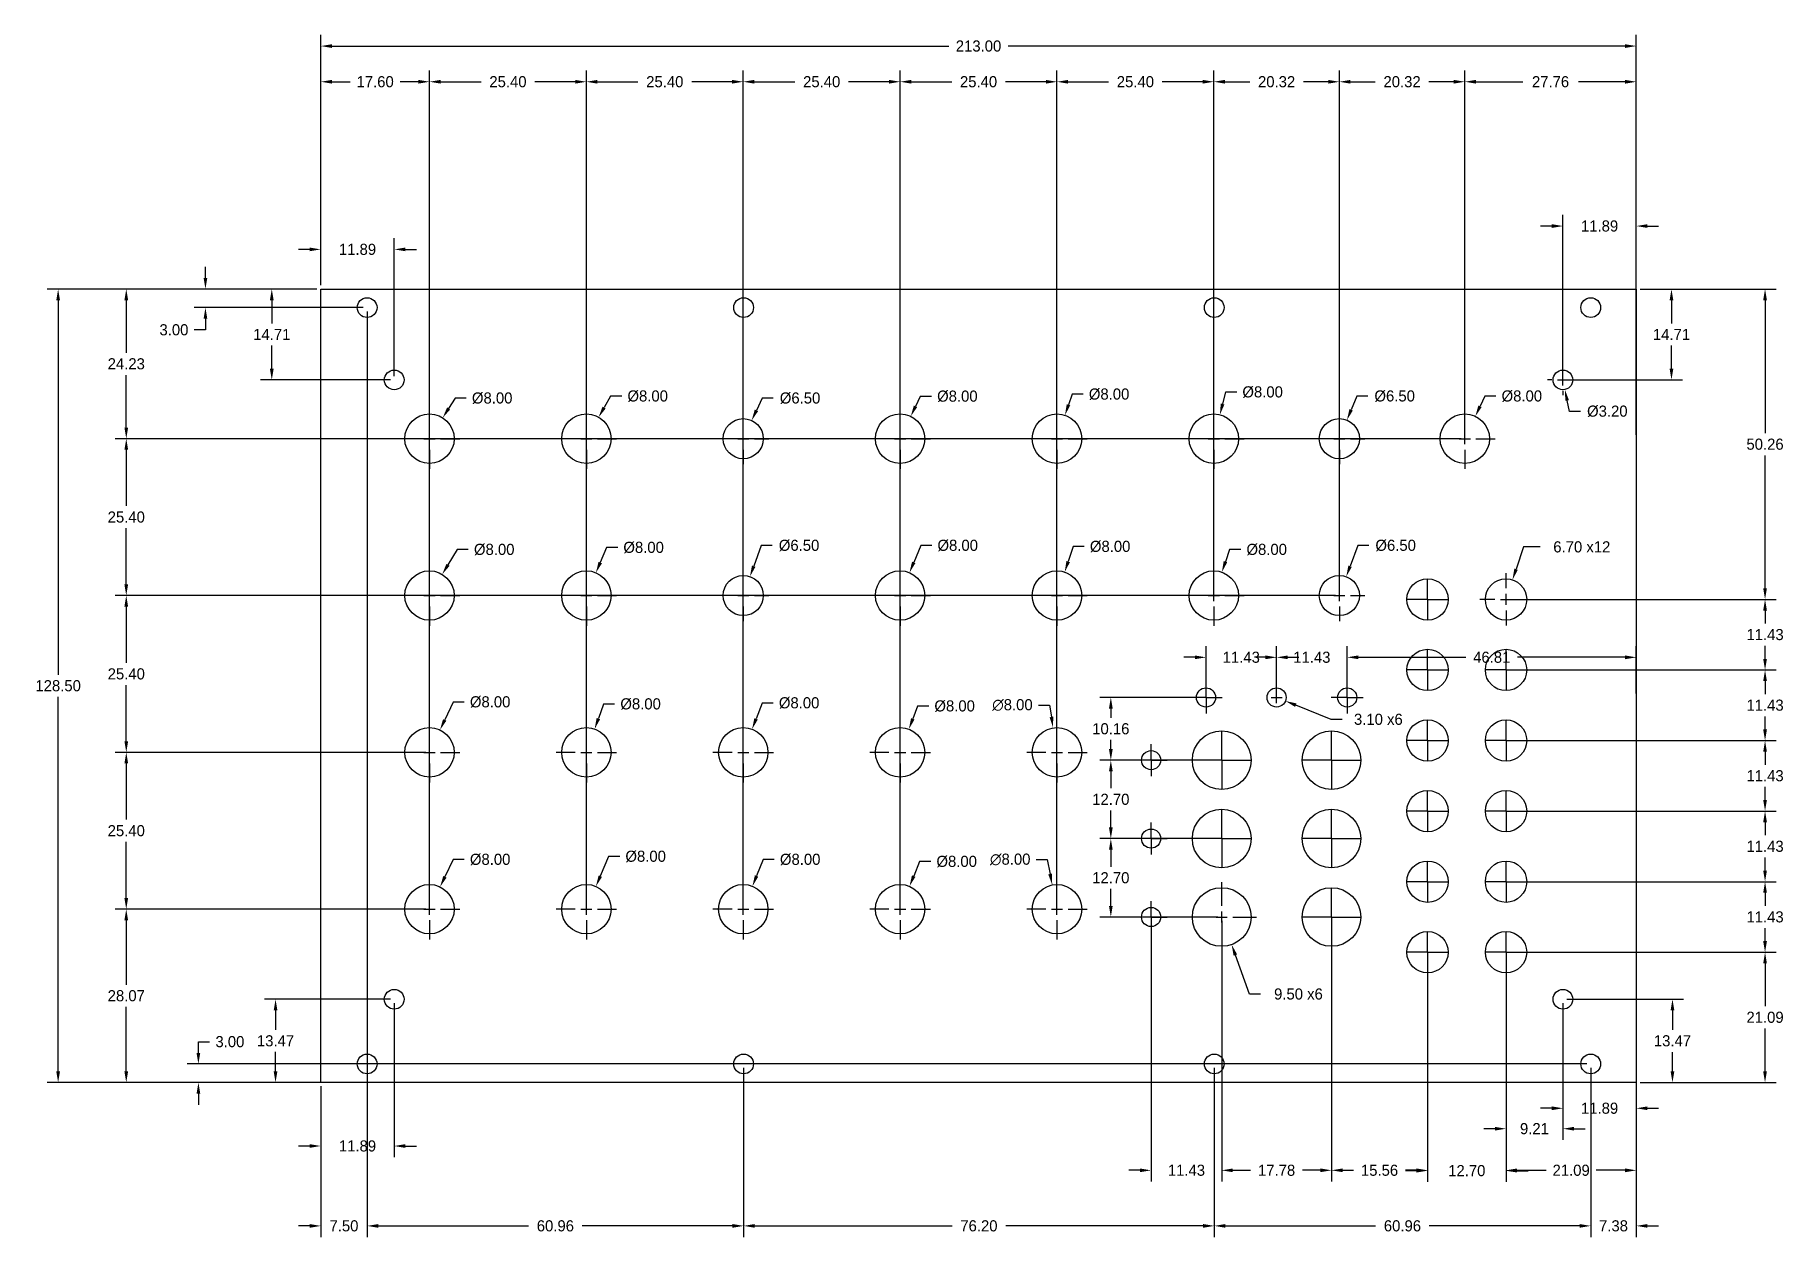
# Model space of a CAD drawing. Header units: millimetres. Extents: x -54 to 229, y -25 to 170.
import ezdxf

# ---------------------------------------------------------------- set-up
doc = ezdxf.new("R2010")
doc.units = ezdxf.units.MM
doc.header["$MEASUREMENT"] = 0
for name, color, linetype in [('Dimensions', 1, 'Continuous'), ('Dimensions 2', 1, 'Continuous'), ('Panel', 7, 'Continuous')]:
    doc.layers.add(name, color=color, linetype=linetype)
doc.dimstyles.get("Standard").update_dxf_attribs({"dimscale": 10, "dimtxt": 0.18, "dimasz": 0.18, "dimexe": 0.18, "dimexo": 0.0625, "dimgap": 0.09, "dimtad": 0, "dimtih": 1, "dimtoh": 1, "dimzin": 0, "dimdsep": 46, "dimtxsty": 'Standard', "dimcen": -0.09, "dimadec": 0, "dimazin": 0, "dimtfac": 1, "dimtdec": 4, "dimtofl": 0, "dimtmove": 0, "dimatfit": 3, "dimfxl": 1, "dimtolj": 1, "dimtzin": 0, "dimarcsym": 0})

msp = doc.modelspace()

# ---------------------------------------------------------------- blocks, each defined once
blk = doc.blocks.new('*D3')
at = {"layer": 'Defpoints', "color": 0, "transparency": 16777216}
for p in [(12.3, 107.65), (8.02, 100.89)]:
    blk.add_point(p, dxfattribs=at)
at = {"layer": 'Dimensions', "color": 0, "lineweight": -2, "transparency": 16777216}
for p, q in [((14.31, 110.83), (13.26, 109.17)), ((16.11, 110.83), (14.31, 110.83))]:
    blk.add_line(p, q, dxfattribs=at)
at = {"layer": 'Dimensions', "color": 0, "transparency": 16777216}
for p, q in [((10.16, 106.07), (10.16, 109.17)), ((10.16, 103.37), (10.16, 105.17)), ((8.36, 104.27), (5.26, 104.27)), ((9.26, 104.27), (11.06, 104.27)), ((10.16, 102.47), (10.16, 99.37)), ((11.96, 104.27), (15.06, 104.27))]:
    blk.add_line(p, q, dxfattribs=at)
blk.add_solid([(13.01, 109.33), (13.51, 109.01), (12.3, 107.65)], dxfattribs=at)
at = {"layer": 'Dimensions', "color": 0, "transparency": 16777216, "insert": (20.31, 110.83), "char_height": 1.8, "attachment_point": 5}
blk.add_mtext('\\A1;%%c8.00', dxfattribs=at)
blk = doc.blocks.new('*D4')
at = {"layer": 'Defpoints', "color": 0, "transparency": 16777216}
for p in [(62.33, 107.22), (59.59, 101.32)]:
    blk.add_point(p, dxfattribs=at)
at = {"layer": 'Dimensions', "color": 0, "lineweight": -2, "transparency": 16777216}
for p, q in [((64.01, 110.83), (63.09, 108.85)), ((65.81, 110.83), (64.01, 110.83))]:
    blk.add_line(p, q, dxfattribs=at)
at = {"layer": 'Dimensions', "color": 0, "transparency": 16777216}
for p, q in [((60.96, 106.07), (60.96, 108.42)), ((60.96, 103.37), (60.96, 105.17)), ((59.16, 104.27), (56.81, 104.27)), ((60.06, 104.27), (61.86, 104.27)), ((60.96, 102.47), (60.96, 100.12)), ((62.76, 104.27), (65.11, 104.27))]:
    blk.add_line(p, q, dxfattribs=at)
blk.add_solid([(62.82, 108.98), (63.36, 108.72), (62.33, 107.22)], dxfattribs=at)
at = {"layer": 'Dimensions', "color": 0, "transparency": 16777216, "insert": (70.16, 110.83), "char_height": 1.8, "attachment_point": 5}
blk.add_mtext('\\A1;%%c6.50', dxfattribs=at)
blk = doc.blocks.new('*D5')
at = {"layer": 'Defpoints', "color": 0, "transparency": 16777216}
for p in [(62.05, 81.93), (59.87, 75.81)]:
    blk.add_point(p, dxfattribs=at)
at = {"layer": 'Dimensions', "color": 0, "lineweight": -2, "transparency": 16777216}
for p, q in [((63.85, 86.97), (62.66, 83.63)), ((65.65, 86.97), (63.85, 86.97))]:
    blk.add_line(p, q, dxfattribs=at)
at = {"layer": 'Dimensions', "color": 0, "transparency": 16777216}
for p, q in [((60.96, 80.67), (60.96, 83.02)), ((60.96, 77.97), (60.96, 79.77)), ((59.16, 78.87), (56.81, 78.87)), ((60.06, 78.87), (61.86, 78.87)), ((60.96, 77.07), (60.96, 74.72)), ((62.76, 78.87), (65.11, 78.87))]:
    blk.add_line(p, q, dxfattribs=at)
blk.add_solid([(62.37, 83.73), (62.94, 83.53), (62.05, 81.93)], dxfattribs=at)
at = {"layer": 'Dimensions', "color": 0, "transparency": 16777216, "insert": (70, 86.97), "char_height": 1.8, "attachment_point": 5}
blk.add_mtext('\\A1;%%c6.50', dxfattribs=at)
blk = doc.blocks.new('*D6')
at = {"layer": 'Defpoints', "color": 0, "transparency": 16777216}
for p in [(158.71, 107.28), (156.25, 101.26)]:
    blk.add_point(p, dxfattribs=at)
at = {"layer": 'Dimensions', "color": 0, "lineweight": -2, "transparency": 16777216}
for p, q in [((160.29, 111.16), (159.39, 108.95)), ((162.09, 111.16), (160.29, 111.16))]:
    blk.add_line(p, q, dxfattribs=at)
at = {"layer": 'Dimensions', "color": 0, "transparency": 16777216}
for p, q in [((157.48, 106.07), (157.48, 108.42)), ((157.48, 103.37), (157.48, 105.17)), ((155.68, 104.27), (153.33, 104.27)), ((156.58, 104.27), (158.38, 104.27)), ((157.48, 102.47), (157.48, 100.12)), ((159.28, 104.27), (161.63, 104.27))]:
    blk.add_line(p, q, dxfattribs=at)
blk.add_solid([(159.11, 109.06), (159.66, 108.83), (158.71, 107.28)], dxfattribs=at)
at = {"layer": 'Dimensions', "color": 0, "transparency": 16777216, "insert": (166.44, 111.16), "char_height": 1.8, "attachment_point": 5}
blk.add_mtext('\\A1;%%c6.50', dxfattribs=at)
blk = doc.blocks.new('*D7')
at = {"layer": 'Defpoints', "color": 0, "transparency": 16777216}
for p in [(158.6, 81.92), (156.36, 75.82)]:
    blk.add_point(p, dxfattribs=at)
at = {"layer": 'Dimensions', "color": 0, "lineweight": -2, "transparency": 16777216}
for p, q in [((160.45, 86.97), (159.22, 83.61)), ((162.25, 86.97), (160.45, 86.97))]:
    blk.add_line(p, q, dxfattribs=at)
at = {"layer": 'Dimensions', "color": 0, "transparency": 16777216}
for p, q in [((157.48, 80.67), (157.48, 83.02)), ((157.48, 77.97), (157.48, 79.77)), ((155.68, 78.87), (153.33, 78.87)), ((156.58, 78.87), (158.38, 78.87)), ((157.48, 77.07), (157.48, 74.72)), ((159.28, 78.87), (161.63, 78.87))]:
    blk.add_line(p, q, dxfattribs=at)
blk.add_solid([(158.94, 83.71), (159.5, 83.51), (158.6, 81.92)], dxfattribs=at)
at = {"layer": 'Dimensions', "color": 0, "transparency": 16777216, "insert": (166.6, 86.97), "char_height": 1.8, "attachment_point": 5}
blk.add_mtext('\\A1;%%c6.50', dxfattribs=at)
blk = doc.blocks.new('*D8')
at = {"layer": 'Defpoints', "color": 0, "transparency": 16777216}
for p in [(37.54, 107.74), (33.58, 100.8)]:
    blk.add_point(p, dxfattribs=at)
at = {"layer": 'Dimensions', "color": 0, "lineweight": -2, "transparency": 16777216}
for p, q in [((39.49, 111.16), (38.43, 109.31)), ((41.29, 111.16), (39.49, 111.16))]:
    blk.add_line(p, q, dxfattribs=at)
at = {"layer": 'Dimensions', "color": 0, "transparency": 16777216}
for p, q in [((35.56, 106.07), (35.56, 109.17)), ((35.56, 103.37), (35.56, 105.17)), ((33.76, 104.27), (30.66, 104.27)), ((34.66, 104.27), (36.46, 104.27)), ((35.56, 102.47), (35.56, 99.37)), ((37.36, 104.27), (40.46, 104.27))]:
    blk.add_line(p, q, dxfattribs=at)
blk.add_solid([(38.17, 109.46), (38.69, 109.16), (37.54, 107.74)], dxfattribs=at)
at = {"layer": 'Dimensions', "color": 0, "transparency": 16777216, "insert": (45.49, 111.16), "char_height": 1.8, "attachment_point": 5}
blk.add_mtext('\\A1;%%c8.00', dxfattribs=at)
blk = doc.blocks.new('*D9')
at = {"layer": 'Defpoints', "color": 0, "transparency": 16777216}
for p in [(88.08, 107.88), (84.64, 100.66)]:
    blk.add_point(p, dxfattribs=at)
at = {"layer": 'Dimensions', "color": 0, "lineweight": -2, "transparency": 16777216}
for p, q in [((89.63, 111.13), (88.85, 109.51)), ((91.43, 111.13), (89.63, 111.13))]:
    blk.add_line(p, q, dxfattribs=at)
at = {"layer": 'Dimensions', "color": 0, "transparency": 16777216}
for p, q in [((86.36, 106.07), (86.36, 109.17)), ((86.36, 103.37), (86.36, 105.17)), ((84.56, 104.27), (81.46, 104.27)), ((85.46, 104.27), (87.26, 104.27)), ((86.36, 102.47), (86.36, 99.37)), ((88.16, 104.27), (91.26, 104.27))]:
    blk.add_line(p, q, dxfattribs=at)
blk.add_solid([(88.58, 109.64), (89.12, 109.38), (88.08, 107.88)], dxfattribs=at)
at = {"layer": 'Dimensions', "color": 0, "transparency": 16777216, "insert": (95.63, 111.13), "char_height": 1.8, "attachment_point": 5}
blk.add_mtext('\\A1;%%c8.00', dxfattribs=at)
blk = doc.blocks.new('*D10')
at = {"layer": 'Defpoints', "color": 0, "transparency": 16777216}
for p in [(113.05, 108.06), (110.47, 100.48)]:
    blk.add_point(p, dxfattribs=at)
at = {"layer": 'Dimensions', "color": 0, "lineweight": -2, "transparency": 16777216}
for p, q in [((114.2, 111.47), (113.63, 109.76)), ((116, 111.47), (114.2, 111.47))]:
    blk.add_line(p, q, dxfattribs=at)
at = {"layer": 'Dimensions', "color": 0, "transparency": 16777216}
for p, q in [((111.76, 106.07), (111.76, 109.17)), ((111.76, 103.37), (111.76, 105.17)), ((109.96, 104.27), (106.86, 104.27)), ((110.86, 104.27), (112.66, 104.27)), ((111.76, 102.47), (111.76, 99.37)), ((113.56, 104.27), (116.66, 104.27))]:
    blk.add_line(p, q, dxfattribs=at)
blk.add_solid([(113.34, 109.86), (113.91, 109.67), (113.05, 108.06)], dxfattribs=at)
at = {"layer": 'Dimensions', "color": 0, "transparency": 16777216, "insert": (120.2, 111.47), "char_height": 1.8, "attachment_point": 5}
blk.add_mtext('\\A1;%%c8.00', dxfattribs=at)
blk = doc.blocks.new('*D11')
at = {"layer": 'Defpoints', "color": 0, "transparency": 16777216}
for p in [(138.14, 108.15), (136.18, 100.39)]:
    blk.add_point(p, dxfattribs=at)
at = {"layer": 'Dimensions', "color": 0, "lineweight": -2, "transparency": 16777216}
for p, q in [((139.06, 111.82), (138.58, 109.89)), ((140.86, 111.82), (139.06, 111.82))]:
    blk.add_line(p, q, dxfattribs=at)
at = {"layer": 'Dimensions', "color": 0, "transparency": 16777216}
for p, q in [((137.16, 106.07), (137.16, 109.17)), ((137.16, 103.37), (137.16, 105.17)), ((135.36, 104.27), (132.26, 104.27)), ((136.26, 104.27), (138.06, 104.27)), ((137.16, 102.47), (137.16, 99.37)), ((138.96, 104.27), (142.06, 104.27))]:
    blk.add_line(p, q, dxfattribs=at)
blk.add_solid([(138.28, 109.97), (138.87, 109.82), (138.14, 108.15)], dxfattribs=at)
at = {"layer": 'Dimensions', "color": 0, "transparency": 16777216, "insert": (145.06, 111.82), "char_height": 1.8, "attachment_point": 5}
blk.add_mtext('\\A1;%%c8.00', dxfattribs=at)
blk = doc.blocks.new('*D12')
at = {"layer": 'Defpoints', "color": 0, "transparency": 16777216}
for p in [(179.5, 107.89), (176.1, 100.65)]:
    blk.add_point(p, dxfattribs=at)
at = {"layer": 'Dimensions', "color": 0, "lineweight": -2, "transparency": 16777216}
for p, q in [((181.03, 111.16), (180.26, 109.52)), ((182.83, 111.16), (181.03, 111.16))]:
    blk.add_line(p, q, dxfattribs=at)
at = {"layer": 'Dimensions', "color": 0, "transparency": 16777216}
for p, q in [((177.8, 106.07), (177.8, 109.17)), ((177.8, 103.37), (177.8, 105.17)), ((176, 104.27), (172.9, 104.27)), ((176.9, 104.27), (178.7, 104.27)), ((177.8, 102.47), (177.8, 99.37)), ((179.6, 104.27), (182.7, 104.27))]:
    blk.add_line(p, q, dxfattribs=at)
blk.add_solid([(179.99, 109.65), (180.53, 109.4), (179.5, 107.89)], dxfattribs=at)
at = {"layer": 'Dimensions', "color": 0, "transparency": 16777216, "insert": (187.03, 111.16), "char_height": 1.8, "attachment_point": 5}
blk.add_mtext('\\A1;%%c8.00', dxfattribs=at)
blk = doc.blocks.new('*D13')
at = {"layer": 'Defpoints', "color": 0, "transparency": 16777216}
for p in [(12.22, 82.3), (8.1, 75.44)]:
    blk.add_point(p, dxfattribs=at)
at = {"layer": 'Dimensions', "color": 0, "lineweight": -2, "transparency": 16777216}
for p, q in [((14.64, 86.31), (13.15, 83.84)), ((16.44, 86.31), (14.64, 86.31))]:
    blk.add_line(p, q, dxfattribs=at)
at = {"layer": 'Dimensions', "color": 0, "transparency": 16777216}
for p, q in [((10.16, 80.67), (10.16, 83.77)), ((10.16, 77.97), (10.16, 79.77)), ((8.36, 78.87), (5.26, 78.87)), ((9.26, 78.87), (11.06, 78.87)), ((10.16, 77.07), (10.16, 73.97)), ((11.96, 78.87), (15.06, 78.87))]:
    blk.add_line(p, q, dxfattribs=at)
blk.add_solid([(12.89, 83.99), (13.41, 83.68), (12.22, 82.3)], dxfattribs=at)
at = {"layer": 'Dimensions', "color": 0, "transparency": 16777216, "insert": (20.64, 86.31), "char_height": 1.8, "attachment_point": 5}
blk.add_mtext('\\A1;%%c8.00', dxfattribs=at)
blk = doc.blocks.new('*D14')
at = {"layer": 'Defpoints', "color": 0, "transparency": 16777216}
for p in [(37.11, 82.56), (34.01, 75.18)]:
    blk.add_point(p, dxfattribs=at)
at = {"layer": 'Dimensions', "color": 0, "lineweight": -2, "transparency": 16777216}
for p, q in [((38.83, 86.64), (37.81, 84.22)), ((40.63, 86.64), (38.83, 86.64))]:
    blk.add_line(p, q, dxfattribs=at)
at = {"layer": 'Dimensions', "color": 0, "transparency": 16777216}
for p, q in [((35.56, 80.67), (35.56, 83.77)), ((35.56, 77.97), (35.56, 79.77)), ((33.76, 78.87), (30.66, 78.87)), ((34.66, 78.87), (36.46, 78.87)), ((35.56, 77.07), (35.56, 73.97)), ((37.36, 78.87), (40.46, 78.87))]:
    blk.add_line(p, q, dxfattribs=at)
blk.add_solid([(37.53, 84.33), (38.09, 84.1), (37.11, 82.56)], dxfattribs=at)
at = {"layer": 'Dimensions', "color": 0, "transparency": 16777216, "insert": (44.83, 86.64), "char_height": 1.8, "attachment_point": 5}
blk.add_mtext('\\A1;%%c8.00', dxfattribs=at)
blk = doc.blocks.new('*D15')
at = {"layer": 'Defpoints', "color": 0, "transparency": 16777216}
for p in [(87.88, 82.57), (84.84, 75.17)]:
    blk.add_point(p, dxfattribs=at)
at = {"layer": 'Dimensions', "color": 0, "lineweight": -2, "transparency": 16777216}
for p, q in [((89.69, 86.97), (88.56, 84.23)), ((91.49, 86.97), (89.69, 86.97))]:
    blk.add_line(p, q, dxfattribs=at)
at = {"layer": 'Dimensions', "color": 0, "transparency": 16777216}
for p, q in [((86.36, 80.67), (86.36, 83.77)), ((86.36, 77.97), (86.36, 79.77)), ((84.56, 78.87), (81.46, 78.87)), ((85.46, 78.87), (87.26, 78.87)), ((86.36, 77.07), (86.36, 73.97)), ((88.16, 78.87), (91.26, 78.87))]:
    blk.add_line(p, q, dxfattribs=at)
blk.add_solid([(88.29, 84.35), (88.84, 84.12), (87.88, 82.57)], dxfattribs=at)
at = {"layer": 'Dimensions', "color": 0, "transparency": 16777216, "insert": (95.69, 86.97), "char_height": 1.8, "attachment_point": 5}
blk.add_mtext('\\A1;%%c8.00', dxfattribs=at)
blk = doc.blocks.new('*D16')
at = {"layer": 'Defpoints', "color": 0, "transparency": 16777216}
for p in [(113.01, 82.67), (110.51, 75.07)]:
    blk.add_point(p, dxfattribs=at)
at = {"layer": 'Dimensions', "color": 0, "lineweight": -2, "transparency": 16777216}
for p, q in [((114.37, 86.8), (113.57, 84.38)), ((116.17, 86.8), (114.37, 86.8))]:
    blk.add_line(p, q, dxfattribs=at)
at = {"layer": 'Dimensions', "color": 0, "transparency": 16777216}
for p, q in [((111.76, 80.67), (111.76, 83.77)), ((111.76, 77.97), (111.76, 79.77)), ((109.96, 78.87), (106.86, 78.87)), ((110.86, 78.87), (112.66, 78.87)), ((111.76, 77.07), (111.76, 73.97)), ((113.56, 78.87), (116.66, 78.87))]:
    blk.add_line(p, q, dxfattribs=at)
blk.add_solid([(113.29, 84.47), (113.86, 84.28), (113.01, 82.67)], dxfattribs=at)
at = {"layer": 'Dimensions', "color": 0, "transparency": 16777216, "insert": (120.37, 86.8), "char_height": 1.8, "attachment_point": 5}
blk.add_mtext('\\A1;%%c8.00', dxfattribs=at)
blk = doc.blocks.new('*D17')
at = {"layer": 'Defpoints', "color": 0, "transparency": 16777216}
for p in [(138.46, 82.65), (135.86, 75.09)]:
    blk.add_point(p, dxfattribs=at)
at = {"layer": 'Dimensions', "color": 0, "lineweight": -2, "transparency": 16777216}
for p, q in [((139.72, 86.31), (139.05, 84.35)), ((141.52, 86.31), (139.72, 86.31))]:
    blk.add_line(p, q, dxfattribs=at)
at = {"layer": 'Dimensions', "color": 0, "transparency": 16777216}
for p, q in [((137.16, 80.67), (137.16, 83.77)), ((137.16, 77.97), (137.16, 79.77)), ((135.36, 78.87), (132.26, 78.87)), ((136.26, 78.87), (138.06, 78.87)), ((137.16, 77.07), (137.16, 73.97)), ((138.96, 78.87), (142.06, 78.87))]:
    blk.add_line(p, q, dxfattribs=at)
blk.add_solid([(138.76, 84.45), (139.33, 84.26), (138.46, 82.65)], dxfattribs=at)
at = {"layer": 'Dimensions', "color": 0, "transparency": 16777216, "insert": (145.72, 86.31), "char_height": 1.8, "attachment_point": 5}
blk.add_mtext('\\A1;%%c8.00', dxfattribs=at)
blk = doc.blocks.new('*D18')
at = {"layer": 'Defpoints', "color": 0, "transparency": 16777216}
for p in [(11.86, 57.09), (8.46, 49.85)]:
    blk.add_point(p, dxfattribs=at)
at = {"layer": 'Dimensions', "color": 0, "lineweight": -2, "transparency": 16777216}
for p, q in [((13.98, 61.62), (12.62, 58.72)), ((15.78, 61.62), (13.98, 61.62))]:
    blk.add_line(p, q, dxfattribs=at)
at = {"layer": 'Dimensions', "color": 0, "transparency": 16777216}
for p, q in [((10.16, 55.27), (10.16, 58.37)), ((10.16, 52.57), (10.16, 54.37)), ((8.36, 53.47), (5.26, 53.47)), ((9.26, 53.47), (11.06, 53.47)), ((10.16, 51.67), (10.16, 48.57)), ((11.96, 53.47), (15.06, 53.47))]:
    blk.add_line(p, q, dxfattribs=at)
blk.add_solid([(12.35, 58.85), (12.89, 58.59), (11.86, 57.09)], dxfattribs=at)
at = {"layer": 'Dimensions', "color": 0, "transparency": 16777216, "insert": (19.98, 61.62), "char_height": 1.8, "attachment_point": 5}
blk.add_mtext('\\A1;%%c8.00', dxfattribs=at)
blk = doc.blocks.new('*D19')
at = {"layer": 'Defpoints', "color": 0, "transparency": 16777216}
for p in [(36.9, 57.24), (34.22, 49.7)]:
    blk.add_point(p, dxfattribs=at)
at = {"layer": 'Dimensions', "color": 0, "lineweight": -2, "transparency": 16777216}
for p, q in [((38.34, 61.29), (37.5, 58.94)), ((40.14, 61.29), (38.34, 61.29))]:
    blk.add_line(p, q, dxfattribs=at)
at = {"layer": 'Dimensions', "color": 0, "transparency": 16777216}
for p, q in [((35.56, 55.27), (35.56, 58.37)), ((35.56, 52.57), (35.56, 54.37)), ((33.76, 53.47), (30.66, 53.47)), ((34.66, 53.47), (36.46, 53.47)), ((35.56, 51.67), (35.56, 48.57)), ((37.36, 53.47), (40.46, 53.47))]:
    blk.add_line(p, q, dxfattribs=at)
blk.add_solid([(37.22, 59.04), (37.78, 58.84), (36.9, 57.24)], dxfattribs=at)
at = {"layer": 'Dimensions', "color": 0, "transparency": 16777216, "insert": (44.34, 61.29), "char_height": 1.8, "attachment_point": 5}
blk.add_mtext('\\A1;%%c8.00', dxfattribs=at)
blk = doc.blocks.new('*D20')
at = {"layer": 'Defpoints', "color": 0, "transparency": 16777216}
for p in [(62.39, 57.21), (59.53, 49.73)]:
    blk.add_point(p, dxfattribs=at)
at = {"layer": 'Dimensions', "color": 0, "lineweight": -2, "transparency": 16777216}
for p, q in [((64.01, 61.46), (63.03, 58.89)), ((65.81, 61.46), (64.01, 61.46))]:
    blk.add_line(p, q, dxfattribs=at)
at = {"layer": 'Dimensions', "color": 0, "transparency": 16777216}
for p, q in [((60.96, 55.27), (60.96, 58.37)), ((60.96, 52.57), (60.96, 54.37)), ((59.16, 53.47), (56.06, 53.47)), ((60.06, 53.47), (61.86, 53.47)), ((60.96, 51.67), (60.96, 48.57)), ((62.76, 53.47), (65.86, 53.47))]:
    blk.add_line(p, q, dxfattribs=at)
blk.add_solid([(62.75, 58.99), (63.31, 58.78), (62.39, 57.21)], dxfattribs=at)
at = {"layer": 'Dimensions', "color": 0, "transparency": 16777216, "insert": (70.01, 61.46), "char_height": 1.8, "attachment_point": 5}
blk.add_mtext('\\A1;%%c8.00', dxfattribs=at)
blk = doc.blocks.new('*D21')
at = {"layer": 'Defpoints', "color": 0, "transparency": 16777216}
for p in [(87.77, 57.21), (84.95, 49.73)]:
    blk.add_point(p, dxfattribs=at)
at = {"layer": 'Dimensions', "color": 0, "lineweight": -2, "transparency": 16777216}
for p, q in [((89.19, 60.96), (88.41, 58.9)), ((90.99, 60.96), (89.19, 60.96))]:
    blk.add_line(p, q, dxfattribs=at)
at = {"layer": 'Dimensions', "color": 0, "transparency": 16777216}
for p, q in [((86.36, 55.27), (86.36, 58.37)), ((86.36, 52.57), (86.36, 54.37)), ((84.56, 53.47), (81.46, 53.47)), ((85.46, 53.47), (87.26, 53.47)), ((86.36, 51.67), (86.36, 48.57)), ((88.16, 53.47), (91.26, 53.47))]:
    blk.add_line(p, q, dxfattribs=at)
blk.add_solid([(88.13, 59), (88.69, 58.79), (87.77, 57.21)], dxfattribs=at)
at = {"layer": 'Dimensions', "color": 0, "transparency": 16777216, "insert": (95.19, 60.96), "char_height": 1.8, "attachment_point": 5}
blk.add_mtext('\\A1;%%c8.00', dxfattribs=at)
blk = doc.blocks.new('*D22')
at = {"layer": 'Defpoints', "color": 0, "transparency": 16777216}
for p in [(111.13, 57.42), (112.39, 49.52)]:
    blk.add_point(p, dxfattribs=at)
at = {"layer": 'Dimensions', "color": 0, "lineweight": -2, "transparency": 16777216}
for p, q in [((108.75, 61.13), (110.55, 61.13)), ((110.55, 61.13), (110.85, 59.2)), ((111.76, 55.27), (111.76, 58.37)), ((111.76, 52.57), (111.76, 54.37)), ((109.96, 53.47), (106.86, 53.47)), ((110.86, 53.47), (112.66, 53.47)), ((111.76, 51.67), (111.76, 48.57)), ((113.56, 53.47), (116.66, 53.47))]:
    blk.add_line(p, q, dxfattribs=at)
at = {"layer": 'Dimensions', "color": 0, "transparency": 16777216}
blk.add_solid([(111.15, 59.25), (110.56, 59.15), (111.13, 57.42)], dxfattribs=at)
at = {"layer": 'Dimensions', "color": 0, "transparency": 16777216, "insert": (104.55, 61.13), "char_height": 1.8, "attachment_point": 5}
blk.add_mtext('\\A1;∅8.00', dxfattribs=at)
blk = doc.blocks.new('*D23')
at = {"layer": 'Defpoints', "color": 0, "transparency": 16777216}
for p in [(11.88, 31.68), (8.44, 24.46)]:
    blk.add_point(p, dxfattribs=at)
at = {"layer": 'Dimensions', "color": 0, "lineweight": -2, "transparency": 16777216}
for p, q in [((13.98, 36.11), (12.65, 33.31)), ((15.78, 36.11), (13.98, 36.11))]:
    blk.add_line(p, q, dxfattribs=at)
at = {"layer": 'Dimensions', "color": 0, "transparency": 16777216}
for p, q in [((10.16, 29.87), (10.16, 32.97)), ((10.16, 27.17), (10.16, 28.97)), ((8.36, 28.07), (5.26, 28.07)), ((9.26, 28.07), (11.06, 28.07)), ((10.16, 26.27), (10.16, 23.17)), ((11.96, 28.07), (15.06, 28.07))]:
    blk.add_line(p, q, dxfattribs=at)
blk.add_solid([(12.38, 33.44), (12.92, 33.18), (11.88, 31.68)], dxfattribs=at)
at = {"layer": 'Dimensions', "color": 0, "transparency": 16777216, "insert": (19.98, 36.11), "char_height": 1.8, "attachment_point": 5}
blk.add_mtext('\\A1;%%c8.00', dxfattribs=at)
blk = doc.blocks.new('*D24')
at = {"layer": 'Defpoints', "color": 0, "transparency": 16777216}
for p in [(37.11, 31.76), (34.01, 24.38)]:
    blk.add_point(p, dxfattribs=at)
at = {"layer": 'Dimensions', "color": 0, "lineweight": -2, "transparency": 16777216}
for p, q in [((39.16, 36.61), (37.81, 33.41)), ((40.96, 36.61), (39.16, 36.61))]:
    blk.add_line(p, q, dxfattribs=at)
at = {"layer": 'Dimensions', "color": 0, "transparency": 16777216}
for p, q in [((35.56, 29.87), (35.56, 32.97)), ((35.56, 27.17), (35.56, 28.97)), ((33.76, 28.07), (30.66, 28.07)), ((34.66, 28.07), (36.46, 28.07)), ((35.56, 26.27), (35.56, 23.17)), ((37.36, 28.07), (40.46, 28.07))]:
    blk.add_line(p, q, dxfattribs=at)
blk.add_solid([(37.54, 33.53), (38.09, 33.3), (37.11, 31.76)], dxfattribs=at)
at = {"layer": 'Dimensions', "color": 0, "transparency": 16777216, "insert": (45.16, 36.61), "char_height": 1.8, "attachment_point": 5}
blk.add_mtext('\\A1;%%c8.00', dxfattribs=at)
blk = doc.blocks.new('*D25')
at = {"layer": 'Defpoints', "color": 0, "transparency": 16777216}
for p in [(62.45, 31.78), (59.47, 24.36)]:
    blk.add_point(p, dxfattribs=at)
at = {"layer": 'Dimensions', "color": 0, "lineweight": -2, "transparency": 16777216}
for p, q in [((64.18, 36.11), (63.11, 33.46)), ((65.98, 36.11), (64.18, 36.11))]:
    blk.add_line(p, q, dxfattribs=at)
at = {"layer": 'Dimensions', "color": 0, "transparency": 16777216}
for p, q in [((60.96, 29.87), (60.96, 32.97)), ((60.96, 27.17), (60.96, 28.97)), ((59.16, 28.07), (56.06, 28.07)), ((60.06, 28.07), (61.86, 28.07)), ((60.96, 26.27), (60.96, 23.17)), ((62.76, 28.07), (65.86, 28.07))]:
    blk.add_line(p, q, dxfattribs=at)
blk.add_solid([(62.84, 33.57), (63.39, 33.34), (62.45, 31.78)], dxfattribs=at)
at = {"layer": 'Dimensions', "color": 0, "transparency": 16777216, "insert": (70.18, 36.11), "char_height": 1.8, "attachment_point": 5}
blk.add_mtext('\\A1;%%c8.00', dxfattribs=at)
blk = doc.blocks.new('*D26')
at = {"layer": 'Defpoints', "color": 0, "transparency": 16777216}
for p in [(87.88, 31.77), (84.84, 24.37)]:
    blk.add_point(p, dxfattribs=at)
at = {"layer": 'Dimensions', "color": 0, "lineweight": -2, "transparency": 16777216}
for p, q in [((89.52, 35.78), (88.56, 33.44)), ((91.32, 35.78), (89.52, 35.78))]:
    blk.add_line(p, q, dxfattribs=at)
at = {"layer": 'Dimensions', "color": 0, "transparency": 16777216}
for p, q in [((86.36, 29.87), (86.36, 32.97)), ((86.36, 27.17), (86.36, 28.97)), ((84.56, 28.07), (81.46, 28.07)), ((85.46, 28.07), (87.26, 28.07)), ((86.36, 26.27), (86.36, 23.17)), ((88.16, 28.07), (91.26, 28.07))]:
    blk.add_line(p, q, dxfattribs=at)
blk.add_solid([(88.28, 33.55), (88.84, 33.32), (87.88, 31.77)], dxfattribs=at)
at = {"layer": 'Dimensions', "color": 0, "transparency": 16777216, "insert": (95.52, 35.78), "char_height": 1.8, "attachment_point": 5}
blk.add_mtext('\\A1;%%c8.00', dxfattribs=at)
blk = doc.blocks.new('*D27')
at = {"layer": 'Defpoints', "color": 0, "transparency": 16777216}
for p in [(110.99, 32), (112.53, 24.14)]:
    blk.add_point(p, dxfattribs=at)
at = {"layer": 'Dimensions', "color": 0, "lineweight": -2, "transparency": 16777216}
for p, q in [((108.39, 36.11), (110.19, 36.11)), ((110.19, 36.11), (110.65, 33.76)), ((111.76, 29.87), (111.76, 32.97)), ((111.76, 27.17), (111.76, 28.97)), ((109.96, 28.07), (106.86, 28.07)), ((110.86, 28.07), (112.66, 28.07)), ((111.76, 26.27), (111.76, 23.17)), ((113.56, 28.07), (116.66, 28.07))]:
    blk.add_line(p, q, dxfattribs=at)
at = {"layer": 'Dimensions', "color": 0, "transparency": 16777216}
blk.add_solid([(110.94, 33.82), (110.35, 33.7), (110.99, 32)], dxfattribs=at)
at = {"layer": 'Dimensions', "color": 0, "transparency": 16777216, "insert": (104.19, 36.11), "char_height": 1.8, "attachment_point": 5}
blk.add_mtext('\\A1;∅8.00', dxfattribs=at)
blk = doc.blocks.new('*D28')
at = {"layer": 'Defpoints', "color": 0, "transparency": 16777216}
for p in [(145.88, 62.94), (148.76, 61.78)]:
    blk.add_point(p, dxfattribs=at)
at = {"layer": 'Dimensions', "color": 0, "lineweight": -2, "transparency": 16777216}
for p, q in [((146.42, 62.36), (148.22, 62.36)), ((147.32, 61.46), (147.32, 63.26)), ((156.15, 58.81), (150.43, 61.11)), ((157.95, 58.81), (156.15, 58.81))]:
    blk.add_line(p, q, dxfattribs=at)
at = {"layer": 'Dimensions', "color": 0, "transparency": 16777216}
blk.add_solid([(150.54, 61.39), (150.32, 60.83), (148.76, 61.78)], dxfattribs=at)
at = {"layer": 'Dimensions', "color": 0, "transparency": 16777216, "insert": (163.8, 58.81), "char_height": 1.8, "attachment_point": 5}
blk.add_mtext('\\A1;3.10 x6', dxfattribs=at)
blk = doc.blocks.new('*D29')
at = {"layer": 'Defpoints', "color": 0, "transparency": 16777216}
for p in [(136.82, 31.27), (140.04, 22.33)]:
    blk.add_point(p, dxfattribs=at)
at = {"layer": 'Dimensions', "color": 0, "lineweight": -2, "transparency": 16777216}
for p, q in [((138.43, 28.6), (138.43, 32.45)), ((136.63, 26.8), (132.78, 26.8)), ((137.53, 26.8), (139.33, 26.8)), ((138.43, 25.9), (138.43, 27.7)), ((140.23, 26.8), (144.08, 26.8)), ((138.43, 25), (138.43, 21.15)), ((142.91, 14.32), (140.64, 20.64)), ((144.71, 14.32), (142.91, 14.32))]:
    blk.add_line(p, q, dxfattribs=at)
at = {"layer": 'Dimensions', "color": 0, "transparency": 16777216}
blk.add_solid([(140.93, 20.74), (140.36, 20.53), (140.04, 22.33)], dxfattribs=at)
at = {"layer": 'Dimensions', "color": 0, "transparency": 16777216, "insert": (150.86, 14.32), "char_height": 1.8, "attachment_point": 5}
blk.add_mtext('\\A1;9.50 x6', dxfattribs=at)
blk = doc.blocks.new('*D30')
at = {"layer": 'Defpoints', "color": 0, "transparency": 16777216}
for p in [(185.52, 81.42), (183.42, 75.06)]:
    blk.add_point(p, dxfattribs=at)
at = {"layer": 'Dimensions', "color": 0, "lineweight": -2, "transparency": 16777216}
for p, q in [((187.29, 86.74), (186.09, 83.13)), ((189.99, 86.74), (187.29, 86.74)), ((184.47, 80.04), (184.47, 82.49)), ((182.67, 78.24), (180.22, 78.24)), ((183.57, 78.24), (185.37, 78.24)), ((184.47, 77.34), (184.47, 79.14)), ((186.27, 78.24), (188.72, 78.24)), ((184.47, 76.44), (184.47, 73.99))]:
    blk.add_line(p, q, dxfattribs=at)
at = {"layer": 'Dimensions', "color": 0, "transparency": 16777216}
blk.add_solid([(185.81, 83.22), (186.38, 83.03), (185.52, 81.42)], dxfattribs=at)
at = {"layer": 'Dimensions', "color": 0, "transparency": 16777216, "insert": (196.74, 86.74), "char_height": 1.8, "attachment_point": 5}
blk.add_mtext('\\A1;6.70 x12', dxfattribs=at)
blk = doc.blocks.new('*D31')
at = {"layer": 'Defpoints', "color": 0, "transparency": 16777216}
for p in [(193.35, 115.36), (194, 112.23)]:
    blk.add_point(p, dxfattribs=at)
at = {"layer": 'Dimensions 2', "color": 0, "transparency": 16777216}
for p, q in [((193.68, 115.59), (193.68, 116.3)), ((191.88, 113.8), (191.18, 113.8)), ((192.78, 113.8), (194.57, 113.8)), ((193.68, 112.89), (193.68, 114.69)), ((195.47, 113.8), (196.18, 113.8)), ((193.68, 112), (193.68, 111.3))]:
    blk.add_line(p, q, dxfattribs=at)
at = {"layer": 'Dimensions 2', "color": 0, "lineweight": -2, "transparency": 16777216}
for p, q in [((194.72, 108.7), (194.36, 110.46)), ((196.52, 108.7), (194.72, 108.7))]:
    blk.add_line(p, q, dxfattribs=at)
at = {"layer": 'Dimensions 2', "color": 0, "transparency": 16777216}
blk.add_solid([(194.65, 110.52), (194.07, 110.4), (194, 112.23)], dxfattribs=at)
at = {"layer": 'Dimensions 2', "color": 0, "transparency": 16777216, "insert": (200.87, 108.7), "char_height": 1.8, "attachment_point": 5}
blk.add_mtext('\\A1;%%c3.20', dxfattribs=at)
blk = doc.blocks.new('*D32')
at = {"layer": 'Defpoints', "color": 0, "transparency": 16777216}
for p in [(10.16, 162.08), (-7.44, 128.5), (10.16, 104.27)]:
    blk.add_point(p, dxfattribs=at)
at = {"layer": 'Dimensions 2', "color": 0, "lineweight": -2, "transparency": 16777216}
for p, q in [((-7.44, 129.12), (-7.44, 163.88)), ((-5.64, 162.08), (-2.69, 162.08)), ((8.36, 162.08), (5.41, 162.08)), ((10.16, 104.89), (10.16, 163.88))]:
    blk.add_line(p, q, dxfattribs=at)
at = {"layer": 'Dimensions 2', "color": 0, "transparency": 16777216}
for points in [[(-5.64, 162.38), (-5.64, 161.78), (-7.44, 162.08)], [(8.36, 162.38), (8.36, 161.78), (10.16, 162.08)]]:
    blk.add_solid(points, dxfattribs=at)
at = {"layer": 'Dimensions 2', "color": 0, "transparency": 16777216, "insert": (1.36, 162.08), "char_height": 1.8, "attachment_point": 5}
blk.add_mtext('\\A1;17.60', dxfattribs=at)
blk = doc.blocks.new('*D33')
at = {"layer": 'Defpoints', "color": 0, "transparency": 16777216}
for p in [(35.56, 162.08), (10.16, 28.07), (35.56, 28.07)]:
    blk.add_point(p, dxfattribs=at)
at = {"layer": 'Dimensions 2', "color": 0, "lineweight": -2, "transparency": 16777216}
for p, q in [((10.16, 28.7), (10.16, 163.88)), ((11.96, 162.08), (18.51, 162.08)), ((33.76, 162.08), (27.21, 162.08)), ((35.56, 28.7), (35.56, 163.88))]:
    blk.add_line(p, q, dxfattribs=at)
at = {"layer": 'Dimensions 2', "color": 0, "transparency": 16777216}
for points in [[(11.96, 162.38), (11.96, 161.78), (10.16, 162.08)], [(33.76, 162.38), (33.76, 161.78), (35.56, 162.08)]]:
    blk.add_solid(points, dxfattribs=at)
at = {"layer": 'Dimensions 2', "color": 0, "transparency": 16777216, "insert": (22.86, 162.08), "char_height": 1.8, "attachment_point": 5}
blk.add_mtext('\\A1;25.40', dxfattribs=at)
blk = doc.blocks.new('*D34')
at = {"layer": 'Defpoints', "color": 0, "transparency": 16777216}
for p in [(60.96, 162.08), (35.56, 104.27), (60.96, 104.27)]:
    blk.add_point(p, dxfattribs=at)
at = {"layer": 'Dimensions 2', "color": 0, "lineweight": -2, "transparency": 16777216}
for p, q in [((35.56, 104.89), (35.56, 163.88)), ((37.36, 162.08), (43.91, 162.08)), ((59.16, 162.08), (52.61, 162.08)), ((60.96, 104.89), (60.96, 163.88))]:
    blk.add_line(p, q, dxfattribs=at)
at = {"layer": 'Dimensions 2', "color": 0, "transparency": 16777216}
for points in [[(37.36, 162.38), (37.36, 161.78), (35.56, 162.08)], [(59.16, 162.38), (59.16, 161.78), (60.96, 162.08)]]:
    blk.add_solid(points, dxfattribs=at)
at = {"layer": 'Dimensions 2', "color": 0, "transparency": 16777216, "insert": (48.26, 162.08), "char_height": 1.8, "attachment_point": 5}
blk.add_mtext('\\A1;25.40', dxfattribs=at)
blk = doc.blocks.new('*D35')
at = {"layer": 'Defpoints', "color": 0, "transparency": 16777216}
for p in [(86.36, 162.08), (60.96, 28.07), (86.36, 28.07)]:
    blk.add_point(p, dxfattribs=at)
at = {"layer": 'Dimensions 2', "color": 0, "lineweight": -2, "transparency": 16777216}
for p, q in [((60.96, 28.7), (60.96, 163.88)), ((62.76, 162.08), (69.31, 162.08)), ((84.56, 162.08), (78.01, 162.08)), ((86.36, 28.7), (86.36, 163.88))]:
    blk.add_line(p, q, dxfattribs=at)
at = {"layer": 'Dimensions 2', "color": 0, "transparency": 16777216}
for points in [[(62.76, 162.38), (62.76, 161.78), (60.96, 162.08)], [(84.56, 162.38), (84.56, 161.78), (86.36, 162.08)]]:
    blk.add_solid(points, dxfattribs=at)
at = {"layer": 'Dimensions 2', "color": 0, "transparency": 16777216, "insert": (73.66, 162.08), "char_height": 1.8, "attachment_point": 5}
blk.add_mtext('\\A1;25.40', dxfattribs=at)
blk = doc.blocks.new('*D36')
at = {"layer": 'Defpoints', "color": 0, "transparency": 16777216}
for p in [(111.76, 162.08), (86.36, 104.27), (111.76, 104.27)]:
    blk.add_point(p, dxfattribs=at)
at = {"layer": 'Dimensions 2', "color": 0, "lineweight": -2, "transparency": 16777216}
for p, q in [((86.36, 104.89), (86.36, 163.88)), ((88.16, 162.08), (94.71, 162.08)), ((109.96, 162.08), (103.41, 162.08)), ((111.76, 104.89), (111.76, 163.88))]:
    blk.add_line(p, q, dxfattribs=at)
at = {"layer": 'Dimensions 2', "color": 0, "transparency": 16777216}
for points in [[(88.16, 162.38), (88.16, 161.78), (86.36, 162.08)], [(109.96, 162.38), (109.96, 161.78), (111.76, 162.08)]]:
    blk.add_solid(points, dxfattribs=at)
at = {"layer": 'Dimensions 2', "color": 0, "transparency": 16777216, "insert": (99.06, 162.08), "char_height": 1.8, "attachment_point": 5}
blk.add_mtext('\\A1;25.40', dxfattribs=at)
blk = doc.blocks.new('*D37')
at = {"layer": 'Defpoints', "color": 0, "transparency": 16777216}
for p in [(137.16, 162.08), (137.16, 78.87), (111.76, 28.07)]:
    blk.add_point(p, dxfattribs=at)
at = {"layer": 'Dimensions 2', "color": 0, "lineweight": -2, "transparency": 16777216}
for p, q in [((111.76, 28.7), (111.76, 163.88)), ((113.56, 162.08), (120.11, 162.08)), ((135.36, 162.08), (128.81, 162.08)), ((137.16, 79.49), (137.16, 163.88))]:
    blk.add_line(p, q, dxfattribs=at)
at = {"layer": 'Dimensions 2', "color": 0, "transparency": 16777216}
for points in [[(113.56, 162.38), (113.56, 161.78), (111.76, 162.08)], [(135.36, 162.38), (135.36, 161.78), (137.16, 162.08)]]:
    blk.add_solid(points, dxfattribs=at)
at = {"layer": 'Dimensions 2', "color": 0, "transparency": 16777216, "insert": (124.46, 162.08), "char_height": 1.8, "attachment_point": 5}
blk.add_mtext('\\A1;25.40', dxfattribs=at)
blk = doc.blocks.new('*D38')
at = {"layer": 'Defpoints', "color": 0, "transparency": 16777216}
for p in [(157.48, 162.08), (137.16, 104.27), (157.48, 104.27)]:
    blk.add_point(p, dxfattribs=at)
at = {"layer": 'Dimensions 2', "color": 0, "lineweight": -2, "transparency": 16777216}
for p, q in [((137.16, 104.89), (137.16, 163.88)), ((138.96, 162.08), (142.97, 162.08)), ((155.68, 162.08), (151.67, 162.08)), ((157.48, 104.89), (157.48, 163.88))]:
    blk.add_line(p, q, dxfattribs=at)
at = {"layer": 'Dimensions 2', "color": 0, "transparency": 16777216}
for points in [[(138.96, 162.38), (138.96, 161.78), (137.16, 162.08)], [(155.68, 162.38), (155.68, 161.78), (157.48, 162.08)]]:
    blk.add_solid(points, dxfattribs=at)
at = {"layer": 'Dimensions 2', "color": 0, "transparency": 16777216, "insert": (147.32, 162.08), "char_height": 1.8, "attachment_point": 5}
blk.add_mtext('\\A1;20.32', dxfattribs=at)
blk = doc.blocks.new('*D39')
at = {"layer": 'Defpoints', "color": 0, "transparency": 16777216}
for p in [(177.8, 162.08), (177.8, 104.27), (157.48, 78.87)]:
    blk.add_point(p, dxfattribs=at)
at = {"layer": 'Dimensions 2', "color": 0, "lineweight": -2, "transparency": 16777216}
for p, q in [((157.48, 79.49), (157.48, 163.88)), ((159.28, 162.08), (163.29, 162.08)), ((176, 162.08), (171.99, 162.08)), ((177.8, 104.89), (177.8, 163.88))]:
    blk.add_line(p, q, dxfattribs=at)
at = {"layer": 'Dimensions 2', "color": 0, "transparency": 16777216}
for points in [[(159.28, 162.38), (159.28, 161.78), (157.48, 162.08)], [(176, 162.38), (176, 161.78), (177.8, 162.08)]]:
    blk.add_solid(points, dxfattribs=at)
at = {"layer": 'Dimensions 2', "color": 0, "transparency": 16777216, "insert": (167.64, 162.08), "char_height": 1.8, "attachment_point": 5}
blk.add_mtext('\\A1;20.32', dxfattribs=at)
blk = doc.blocks.new('*D40')
at = {"layer": 'Defpoints', "color": 0, "transparency": 16777216}
for p in [(205.56, 162.08), (177.8, 104.27), (205.56, 104.27)]:
    blk.add_point(p, dxfattribs=at)
at = {"layer": 'Dimensions 2', "color": 0, "lineweight": -2, "transparency": 16777216}
for p, q in [((177.8, 104.89), (177.8, 163.88)), ((179.6, 162.08), (187.18, 162.08)), ((203.76, 162.08), (196.18, 162.08)), ((205.56, 104.89), (205.56, 163.88))]:
    blk.add_line(p, q, dxfattribs=at)
at = {"layer": 'Dimensions 2', "color": 0, "transparency": 16777216}
for points in [[(179.6, 162.38), (179.6, 161.78), (177.8, 162.08)], [(203.76, 162.38), (203.76, 161.78), (205.56, 162.08)]]:
    blk.add_solid(points, dxfattribs=at)
at = {"layer": 'Dimensions 2', "color": 0, "transparency": 16777216, "insert": (191.68, 162.08), "char_height": 1.8, "attachment_point": 5}
blk.add_mtext('\\A1;27.76', dxfattribs=at)
blk = doc.blocks.new('*D41')
at = {"layer": 'Defpoints', "color": 0, "transparency": 16777216}
for p in [(205.56, 167.86), (-7.44, 128.5), (205.56, 128.5)]:
    blk.add_point(p, dxfattribs=at)
at = {"layer": 'Dimensions 2', "color": 0, "lineweight": -2, "transparency": 16777216}
for p, q in [((-7.44, 129.12), (-7.44, 169.66)), ((-5.64, 167.86), (94.26, 167.86)), ((203.76, 167.86), (103.86, 167.86)), ((205.56, 129.12), (205.56, 169.66))]:
    blk.add_line(p, q, dxfattribs=at)
at = {"layer": 'Dimensions 2', "color": 0, "transparency": 16777216}
for points in [[(-5.64, 168.16), (-5.64, 167.56), (-7.44, 167.86)], [(203.76, 168.16), (203.76, 167.56), (205.56, 167.86)]]:
    blk.add_solid(points, dxfattribs=at)
at = {"layer": 'Dimensions 2', "color": 0, "transparency": 16777216, "insert": (99.06, 167.86), "char_height": 1.8, "attachment_point": 5}
blk.add_mtext('\\A1;213.00', dxfattribs=at)
blk = doc.blocks.new('*D42')
at = {"layer": 'Defpoints', "color": 0, "transparency": 16777216}
for p in [(-7.44, 128.5), (-38.94, 104.27), (10.16, 104.27)]:
    blk.add_point(p, dxfattribs=at)
at = {"layer": 'Dimensions 2', "color": 0, "lineweight": -2, "transparency": 16777216}
for p, q in [((-8.07, 128.5), (-40.74, 128.5)), ((-38.94, 126.7), (-38.94, 118.19)), ((-38.94, 106.07), (-38.94, 114.58)), ((9.54, 104.27), (-40.74, 104.27))]:
    blk.add_line(p, q, dxfattribs=at)
at = {"layer": 'Dimensions 2', "color": 0, "transparency": 16777216}
for points in [[(-39.24, 126.7), (-38.64, 126.7), (-38.94, 128.5)], [(-39.24, 106.07), (-38.64, 106.07), (-38.94, 104.27)]]:
    blk.add_solid(points, dxfattribs=at)
at = {"layer": 'Dimensions 2', "color": 0, "transparency": 16777216, "insert": (-38.94, 116.39), "char_height": 1.8, "attachment_point": 5}
blk.add_mtext('\\A1;24.23', dxfattribs=at)
blk = doc.blocks.new('*D43')
at = {"layer": 'Defpoints', "color": 0, "transparency": 16777216}
for p in [(177.8, 104.27), (-38.94, 78.87), (157.48, 78.87)]:
    blk.add_point(p, dxfattribs=at)
at = {"layer": 'Dimensions 2', "color": 0, "lineweight": -2, "transparency": 16777216}
for p, q in [((177.18, 104.27), (-40.74, 104.27)), ((-38.94, 102.47), (-38.94, 93.37)), ((-38.94, 80.67), (-38.94, 89.77)), ((156.85, 78.87), (-40.74, 78.87))]:
    blk.add_line(p, q, dxfattribs=at)
at = {"layer": 'Dimensions 2', "color": 0, "transparency": 16777216}
for points in [[(-39.24, 102.47), (-38.64, 102.47), (-38.94, 104.27)], [(-39.24, 80.67), (-38.64, 80.67), (-38.94, 78.87)]]:
    blk.add_solid(points, dxfattribs=at)
at = {"layer": 'Dimensions 2', "color": 0, "transparency": 16777216, "insert": (-38.94, 91.57), "char_height": 1.8, "attachment_point": 5}
blk.add_mtext('\\A1;25.40', dxfattribs=at)
blk = doc.blocks.new('*D44')
at = {"layer": 'Defpoints', "color": 0, "transparency": 16777216}
for p in [(10.16, 78.87), (-38.94, 53.47), (10.16, 53.47)]:
    blk.add_point(p, dxfattribs=at)
at = {"layer": 'Dimensions 2', "color": 0, "lineweight": -2, "transparency": 16777216}
for p, q in [((9.54, 78.87), (-40.74, 78.87)), ((-38.94, 77.07), (-38.94, 67.97)), ((-38.94, 55.27), (-38.94, 64.37)), ((9.54, 53.47), (-40.74, 53.47))]:
    blk.add_line(p, q, dxfattribs=at)
at = {"layer": 'Dimensions 2', "color": 0, "transparency": 16777216}
for points in [[(-39.24, 77.07), (-38.64, 77.07), (-38.94, 78.87)], [(-39.24, 55.27), (-38.64, 55.27), (-38.94, 53.47)]]:
    blk.add_solid(points, dxfattribs=at)
at = {"layer": 'Dimensions 2', "color": 0, "transparency": 16777216, "insert": (-38.94, 66.17), "char_height": 1.8, "attachment_point": 5}
blk.add_mtext('\\A1;25.40', dxfattribs=at)
blk = doc.blocks.new('*D45')
at = {"layer": 'Defpoints', "color": 0, "transparency": 16777216}
for p in [(10.16, 53.47), (-38.94, 28.07), (10.16, 28.07)]:
    blk.add_point(p, dxfattribs=at)
at = {"layer": 'Dimensions 2', "color": 0, "lineweight": -2, "transparency": 16777216}
for p, q in [((9.54, 53.47), (-40.74, 53.47)), ((-38.94, 51.67), (-38.94, 42.57)), ((-38.94, 29.87), (-38.94, 38.97)), ((9.54, 28.07), (-40.74, 28.07))]:
    blk.add_line(p, q, dxfattribs=at)
at = {"layer": 'Dimensions 2', "color": 0, "transparency": 16777216}
for points in [[(-39.24, 51.67), (-38.64, 51.67), (-38.94, 53.47)], [(-39.24, 29.87), (-38.64, 29.87), (-38.94, 28.07)]]:
    blk.add_solid(points, dxfattribs=at)
at = {"layer": 'Dimensions 2', "color": 0, "transparency": 16777216, "insert": (-38.94, 40.77), "char_height": 1.8, "attachment_point": 5}
blk.add_mtext('\\A1;25.40', dxfattribs=at)
blk = doc.blocks.new('*D46')
at = {"layer": 'Defpoints', "color": 0, "transparency": 16777216}
for p in [(10.16, 28.07), (-38.94, 0), (10.16, 0)]:
    blk.add_point(p, dxfattribs=at)
at = {"layer": 'Dimensions 2', "color": 0, "lineweight": -2, "transparency": 16777216}
for p, q in [((9.53, 28.07), (-40.74, 28.07)), ((-38.94, 26.27), (-38.94, 15.84)), ((-38.94, 1.8), (-38.94, 12.24)), ((9.53, 0), (-40.74, 0))]:
    blk.add_line(p, q, dxfattribs=at)
at = {"layer": 'Dimensions 2', "color": 0, "transparency": 16777216}
for points in [[(-39.24, 26.27), (-38.64, 26.27), (-38.94, 28.07)], [(-39.24, 1.8), (-38.64, 1.8), (-38.94, 0)]]:
    blk.add_solid(points, dxfattribs=at)
at = {"layer": 'Dimensions 2', "color": 0, "transparency": 16777216, "insert": (-38.94, 14.04), "char_height": 1.8, "attachment_point": 5}
blk.add_mtext('\\A1;28.07', dxfattribs=at)
blk = doc.blocks.new('*D47')
at = {"layer": 'Defpoints', "color": 0, "transparency": 16777216}
for p in [(-7.44, 128.5), (-49.97, 0), (-7.44, 0)]:
    blk.add_point(p, dxfattribs=at)
at = {"layer": 'Dimensions 2', "color": 0, "lineweight": -2, "transparency": 16777216}
for p, q in [((-8.07, 128.5), (-51.77, 128.5)), ((-49.97, 126.7), (-49.97, 66.05)), ((-49.97, 1.8), (-49.97, 62.45)), ((-8.07, 0), (-51.77, 0))]:
    blk.add_line(p, q, dxfattribs=at)
at = {"layer": 'Dimensions 2', "color": 0, "transparency": 16777216}
for points in [[(-50.27, 126.7), (-49.67, 126.7), (-49.97, 128.5)], [(-50.27, 1.8), (-49.67, 1.8), (-49.97, 0)]]:
    blk.add_solid(points, dxfattribs=at)
at = {"layer": 'Dimensions 2', "color": 0, "transparency": 16777216, "insert": (-49.97, 64.25), "char_height": 1.8, "attachment_point": 5}
blk.add_mtext('\\A1;128.50', dxfattribs=at)
blk = doc.blocks.new('*D48')
at = {"layer": 'Defpoints', "color": 0, "transparency": 16777216}
for p in [(4.45, 134.93), (-7.44, 128.5), (4.45, 113.8)]:
    blk.add_point(p, dxfattribs=at)
at = {"layer": 'Dimensions 2', "color": 0, "lineweight": -2, "transparency": 16777216}
for p, q in [((-7.44, 129.12), (-7.44, 136.73)), ((4.45, 114.42), (4.45, 136.73)), ((-9.24, 134.93), (-11.04, 134.93)), ((6.25, 134.93), (8.05, 134.93))]:
    blk.add_line(p, q, dxfattribs=at)
at = {"layer": 'Dimensions 2', "color": 0, "transparency": 16777216}
for points in [[(-9.24, 135.23), (-9.24, 134.63), (-7.44, 134.93)], [(6.25, 135.23), (6.25, 134.63), (4.45, 134.93)]]:
    blk.add_solid(points, dxfattribs=at)
at = {"layer": 'Dimensions 2', "color": 0, "transparency": 16777216, "insert": (-1.5, 134.93), "char_height": 1.8, "attachment_point": 5}
blk.add_mtext('\\A1;11.89', dxfattribs=at)
blk = doc.blocks.new('*D49')
at = {"layer": 'Defpoints', "color": 0, "transparency": 16777216}
for p in [(-7.44, 128.5), (-15.38, 113.8), (4.45, 113.8)]:
    blk.add_point(p, dxfattribs=at)
at = {"layer": 'Dimensions 2', "color": 0, "lineweight": -2, "transparency": 16777216}
for p, q in [((-8.07, 128.5), (-17.18, 128.5)), ((-15.38, 126.7), (-15.38, 122.95)), ((-15.38, 115.59), (-15.38, 119.35)), ((3.82, 113.8), (-17.18, 113.8))]:
    blk.add_line(p, q, dxfattribs=at)
at = {"layer": 'Dimensions 2', "color": 0, "transparency": 16777216}
for points in [[(-15.68, 126.7), (-15.08, 126.7), (-15.38, 128.5)], [(-15.68, 115.59), (-15.08, 115.59), (-15.38, 113.8)]]:
    blk.add_solid(points, dxfattribs=at)
at = {"layer": 'Dimensions 2', "color": 0, "transparency": 16777216, "insert": (-15.38, 121.15), "char_height": 1.8, "attachment_point": 5}
blk.add_mtext('\\A1;14.71', dxfattribs=at)
blk = doc.blocks.new('*D50')
at = {"layer": 'Defpoints', "color": 0, "transparency": 16777216}
for p in [(4.44, 13.47), (-7.44, 0), (4.44, -10.29)]:
    blk.add_point(p, dxfattribs=at)
at = {"layer": 'Dimensions 2', "color": 0, "lineweight": -2, "transparency": 16777216}
for p, q in [((4.44, 12.85), (4.44, -12.09)), ((-7.44, -0.62), (-7.44, -12.09)), ((-9.24, -10.29), (-11.04, -10.29)), ((6.24, -10.29), (8.04, -10.29))]:
    blk.add_line(p, q, dxfattribs=at)
at = {"layer": 'Dimensions 2', "color": 0, "transparency": 16777216}
for points in [[(-9.24, -9.99), (-9.24, -10.59), (-7.44, -10.29)], [(6.24, -9.99), (6.24, -10.59), (4.44, -10.29)]]:
    blk.add_solid(points, dxfattribs=at)
at = {"layer": 'Dimensions 2', "color": 0, "transparency": 16777216, "insert": (-1.5, -10.29), "char_height": 1.8, "attachment_point": 5}
blk.add_mtext('\\A1;11.89', dxfattribs=at)
blk = doc.blocks.new('*D51')
at = {"layer": 'Defpoints', "color": 0, "transparency": 16777216}
for p in [(-14.77, 13.47), (4.45, 13.47), (-7.44, 0)]:
    blk.add_point(p, dxfattribs=at)
at = {"layer": 'Dimensions 2', "color": 0, "lineweight": -2, "transparency": 16777216}
for p, q in [((3.82, 13.47), (-16.57, 13.47)), ((-14.77, 11.67), (-14.77, 8.54)), ((-14.77, 1.8), (-14.77, 4.94)), ((-8.07, 0), (-16.57, 0))]:
    blk.add_line(p, q, dxfattribs=at)
at = {"layer": 'Dimensions 2', "color": 0, "transparency": 16777216}
for points in [[(-15.07, 11.67), (-14.47, 11.67), (-14.77, 13.47)], [(-15.07, 1.8), (-14.47, 1.8), (-14.77, 0)]]:
    blk.add_solid(points, dxfattribs=at)
at = {"layer": 'Dimensions 2', "color": 0, "transparency": 16777216, "insert": (-14.77, 6.74), "char_height": 1.8, "attachment_point": 5}
blk.add_mtext('\\A1;13.47', dxfattribs=at)
blk = doc.blocks.new('*D52')
at = {"layer": 'Defpoints', "color": 0, "transparency": 16777216}
for p in [(193.68, 13.47), (211.42, 13.47), (205.56, 0)]:
    blk.add_point(p, dxfattribs=at)
at = {"layer": 'Dimensions 2', "color": 0, "lineweight": -2, "transparency": 16777216}
for p, q in [((194.3, 13.47), (213.22, 13.47)), ((211.42, 11.67), (211.42, 8.53)), ((211.42, 1.8), (211.42, 4.93)), ((206.19, 0), (213.22, 0))]:
    blk.add_line(p, q, dxfattribs=at)
at = {"layer": 'Dimensions 2', "color": 0, "transparency": 16777216}
for points in [[(211.12, 11.67), (211.72, 11.67), (211.42, 13.47)], [(211.12, 1.8), (211.72, 1.8), (211.42, 0)]]:
    blk.add_solid(points, dxfattribs=at)
at = {"layer": 'Dimensions 2', "color": 0, "transparency": 16777216, "insert": (211.42, 6.74), "char_height": 1.8, "attachment_point": 5}
blk.add_mtext('\\A1;13.47', dxfattribs=at)
blk = doc.blocks.new('*D53')
at = {"layer": 'Defpoints', "color": 0, "transparency": 16777216}
for p in [(184.47, 21.15), (193.68, 13.47), (193.68, -7.49)]:
    blk.add_point(p, dxfattribs=at)
at = {"layer": 'Dimensions 2', "color": 0, "lineweight": -2, "transparency": 16777216}
for p, q in [((184.47, 20.52), (184.47, -9.29)), ((193.68, 12.85), (193.68, -9.29)), ((182.67, -7.49), (180.87, -7.49)), ((195.47, -7.49), (197.28, -7.49))]:
    blk.add_line(p, q, dxfattribs=at)
at = {"layer": 'Dimensions 2', "color": 0, "transparency": 16777216}
for points in [[(182.67, -7.19), (182.67, -7.79), (184.47, -7.49)], [(195.47, -7.19), (195.47, -7.79), (193.68, -7.49)]]:
    blk.add_solid(points, dxfattribs=at)
at = {"layer": 'Dimensions 2', "color": 0, "transparency": 16777216, "insert": (189.07, -7.49), "char_height": 1.8, "attachment_point": 5}
blk.add_mtext('\\A1;9.21', dxfattribs=at)
blk = doc.blocks.new('*D54')
at = {"layer": 'Defpoints', "color": 0, "transparency": 16777216}
for p in [(193.68, 138.71), (205.56, 128.5), (193.68, 113.8)]:
    blk.add_point(p, dxfattribs=at)
at = {"layer": 'Dimensions 2', "color": 0, "lineweight": -2, "transparency": 16777216}
for p, q in [((193.68, 114.42), (193.68, 140.51)), ((205.56, 129.12), (205.56, 140.51)), ((191.88, 138.71), (190.07, 138.71)), ((207.36, 138.71), (209.16, 138.71))]:
    blk.add_line(p, q, dxfattribs=at)
at = {"layer": 'Dimensions 2', "color": 0, "transparency": 16777216}
for points in [[(191.88, 139.01), (191.88, 138.41), (193.68, 138.71)], [(207.36, 139.01), (207.36, 138.41), (205.56, 138.71)]]:
    blk.add_solid(points, dxfattribs=at)
at = {"layer": 'Dimensions 2', "color": 0, "transparency": 16777216, "insert": (199.62, 138.71), "char_height": 1.8, "attachment_point": 5}
blk.add_mtext('\\A1;11.89', dxfattribs=at)
blk = doc.blocks.new('*D55')
at = {"layer": 'Defpoints', "color": 0, "transparency": 16777216}
for p in [(205.56, 128.5), (193.68, 113.8), (211.26, 113.8)]:
    blk.add_point(p, dxfattribs=at)
at = {"layer": 'Dimensions 2', "color": 0, "lineweight": -2, "transparency": 16777216}
for p, q in [((206.19, 128.5), (213.06, 128.5)), ((211.26, 126.7), (211.26, 122.95)), ((211.26, 115.59), (211.26, 119.35)), ((194.3, 113.8), (213.06, 113.8))]:
    blk.add_line(p, q, dxfattribs=at)
at = {"layer": 'Dimensions 2', "color": 0, "transparency": 16777216}
for points in [[(210.96, 126.7), (211.56, 126.7), (211.26, 128.5)], [(210.96, 115.59), (211.56, 115.59), (211.26, 113.8)]]:
    blk.add_solid(points, dxfattribs=at)
at = {"layer": 'Dimensions 2', "color": 0, "transparency": 16777216, "insert": (211.26, 121.15), "char_height": 1.8, "attachment_point": 5}
blk.add_mtext('\\A1;14.71', dxfattribs=at)
blk = doc.blocks.new('*D56')
at = {"layer": 'Defpoints', "color": 0, "transparency": 16777216}
for p in [(0.06, 3), (-7.44, 0), (0.06, -23.23)]:
    blk.add_point(p, dxfattribs=at)
at = {"layer": 'Dimensions 2', "color": 0, "lineweight": -2, "transparency": 16777216}
for p, q in [((0.06, 2.38), (0.06, -25.03)), ((-7.44, -0.62), (-7.44, -25.03)), ((-9.24, -23.23), (-11.04, -23.23)), ((1.86, -23.23), (3.66, -23.23))]:
    blk.add_line(p, q, dxfattribs=at)
at = {"layer": 'Dimensions 2', "color": 0, "transparency": 16777216}
for points in [[(-9.24, -22.93), (-9.24, -23.53), (-7.44, -23.23)], [(1.86, -22.93), (1.86, -23.53), (0.06, -23.23)]]:
    blk.add_solid(points, dxfattribs=at)
at = {"layer": 'Dimensions 2', "color": 0, "transparency": 16777216, "insert": (-3.69, -23.23), "char_height": 1.8, "attachment_point": 5}
blk.add_mtext('\\A1;7.50', dxfattribs=at)
blk = doc.blocks.new('*D57')
at = {"layer": 'Defpoints', "color": 0, "transparency": 16777216}
for p in [(0.06, 125.5), (61.02, 3), (61.02, -23.23)]:
    blk.add_point(p, dxfattribs=at)
at = {"layer": 'Dimensions 2', "color": 0, "lineweight": -2, "transparency": 16777216}
for p, q in [((0.06, 124.88), (0.06, -25.03)), ((61.02, 2.38), (61.02, -25.03)), ((1.86, -23.23), (26.19, -23.23)), ((59.22, -23.23), (34.89, -23.23))]:
    blk.add_line(p, q, dxfattribs=at)
at = {"layer": 'Dimensions 2', "color": 0, "transparency": 16777216}
for points in [[(1.86, -22.93), (1.86, -23.53), (0.06, -23.23)], [(59.22, -22.93), (59.22, -23.53), (61.02, -23.23)]]:
    blk.add_solid(points, dxfattribs=at)
at = {"layer": 'Dimensions 2', "color": 0, "transparency": 16777216, "insert": (30.54, -23.23), "char_height": 1.8, "attachment_point": 5}
blk.add_mtext('\\A1;60.96', dxfattribs=at)
blk = doc.blocks.new('*D58')
at = {"layer": 'Defpoints', "color": 0, "transparency": 16777216}
for p in [(61.02, 3), (137.22, 3), (137.22, -23.23)]:
    blk.add_point(p, dxfattribs=at)
at = {"layer": 'Dimensions 2', "color": 0, "lineweight": -2, "transparency": 16777216}
for p, q in [((61.02, 2.38), (61.02, -25.03)), ((137.22, 2.38), (137.22, -25.03)), ((62.82, -23.23), (94.77, -23.23)), ((135.42, -23.23), (103.47, -23.23))]:
    blk.add_line(p, q, dxfattribs=at)
at = {"layer": 'Dimensions 2', "color": 0, "transparency": 16777216}
for points in [[(62.82, -22.93), (62.82, -23.53), (61.02, -23.23)], [(135.42, -22.93), (135.42, -23.53), (137.22, -23.23)]]:
    blk.add_solid(points, dxfattribs=at)
at = {"layer": 'Dimensions 2', "color": 0, "transparency": 16777216, "insert": (99.12, -23.23), "char_height": 1.8, "attachment_point": 5}
blk.add_mtext('\\A1;76.20', dxfattribs=at)
blk = doc.blocks.new('*D59')
at = {"layer": 'Defpoints', "color": 0, "transparency": 16777216}
for p in [(137.22, 3), (198.18, 3), (198.18, -23.23)]:
    blk.add_point(p, dxfattribs=at)
at = {"layer": 'Dimensions 2', "color": 0, "lineweight": -2, "transparency": 16777216}
for p, q in [((137.22, 2.38), (137.22, -25.03)), ((198.18, 2.38), (198.18, -25.03)), ((139.02, -23.23), (163.35, -23.23)), ((196.38, -23.23), (172.05, -23.23))]:
    blk.add_line(p, q, dxfattribs=at)
at = {"layer": 'Dimensions 2', "color": 0, "transparency": 16777216}
for points in [[(139.02, -22.93), (139.02, -23.53), (137.22, -23.23)], [(196.38, -22.93), (196.38, -23.53), (198.18, -23.23)]]:
    blk.add_solid(points, dxfattribs=at)
at = {"layer": 'Dimensions 2', "color": 0, "transparency": 16777216, "insert": (167.7, -23.23), "char_height": 1.8, "attachment_point": 5}
blk.add_mtext('\\A1;60.96', dxfattribs=at)
blk = doc.blocks.new('*D60')
at = {"layer": 'Defpoints', "color": 0, "transparency": 16777216}
for p in [(184.47, 21.09), (205.56, 0), (184.47, -14.23)]:
    blk.add_point(p, dxfattribs=at)
at = {"layer": 'Dimensions 2', "color": 0, "lineweight": -2, "transparency": 16777216}
for p, q in [((184.47, 20.46), (184.47, -16.03)), ((205.56, -0.62), (205.56, -16.03)), ((186.27, -14.23), (190.97, -14.23)), ((203.76, -14.23), (199.06, -14.23))]:
    blk.add_line(p, q, dxfattribs=at)
at = {"layer": 'Dimensions 2', "color": 0, "transparency": 16777216}
for points in [[(186.27, -13.93), (186.27, -14.53), (184.47, -14.23)], [(203.76, -13.93), (203.76, -14.53), (205.56, -14.23)]]:
    blk.add_solid(points, dxfattribs=at)
at = {"layer": 'Dimensions 2', "color": 0, "transparency": 16777216, "insert": (195.01, -14.23), "char_height": 1.8, "attachment_point": 5}
blk.add_mtext('\\A1;21.09', dxfattribs=at)
blk = doc.blocks.new('*D61')
at = {"layer": 'Defpoints', "color": 0, "transparency": 16777216}
for p in [(171.77, 21.09), (184.47, 21.15), (171.77, -14.29)]:
    blk.add_point(p, dxfattribs=at)
at = {"layer": 'Dimensions 2', "color": 0, "lineweight": -2, "transparency": 16777216}
for p, q in [((171.77, 20.46), (171.77, -16.09)), ((184.47, 20.52), (184.47, -16.09)), ((169.97, -14.29), (168.17, -14.29)), ((186.27, -14.29), (188.07, -14.29))]:
    blk.add_line(p, q, dxfattribs=at)
at = {"layer": 'Dimensions 2', "color": 0, "transparency": 16777216}
for points in [[(169.97, -13.99), (169.97, -14.59), (171.77, -14.29)], [(186.27, -13.99), (186.27, -14.59), (184.47, -14.29)]]:
    blk.add_solid(points, dxfattribs=at)
at = {"layer": 'Dimensions 2', "color": 0, "transparency": 16777216, "insert": (178.12, -14.29), "char_height": 1.8, "attachment_point": 5}
blk.add_mtext('\\A1;12.70', dxfattribs=at)
blk = doc.blocks.new('*D62')
at = {"layer": 'Defpoints', "color": 0, "transparency": 16777216}
for p in [(156.21, 26.8), (171.77, 21.15), (156.21, -14.23)]:
    blk.add_point(p, dxfattribs=at)
at = {"layer": 'Dimensions 2', "color": 0, "lineweight": -2, "transparency": 16777216}
for p, q in [((156.21, 26.18), (156.21, -16.03)), ((171.77, 20.52), (171.77, -16.03)), ((158.01, -14.23), (159.79, -14.23)), ((169.97, -14.23), (168.19, -14.23))]:
    blk.add_line(p, q, dxfattribs=at)
at = {"layer": 'Dimensions 2', "color": 0, "transparency": 16777216}
for points in [[(158.01, -13.93), (158.01, -14.53), (156.21, -14.23)], [(169.97, -13.93), (169.97, -14.53), (171.77, -14.23)]]:
    blk.add_solid(points, dxfattribs=at)
at = {"layer": 'Dimensions 2', "color": 0, "transparency": 16777216, "insert": (163.99, -14.23), "char_height": 1.8, "attachment_point": 5}
blk.add_mtext('\\A1;15.56', dxfattribs=at)
blk = doc.blocks.new('*D63')
at = {"layer": 'Defpoints', "color": 0, "transparency": 16777216}
for p in [(138.43, 26.8), (156.21, 26.8), (138.43, -14.23)]:
    blk.add_point(p, dxfattribs=at)
at = {"layer": 'Dimensions 2', "color": 0, "lineweight": -2, "transparency": 16777216}
for p, q in [((138.43, 26.18), (138.43, -16.03)), ((156.21, 26.18), (156.21, -16.03)), ((140.23, -14.23), (143.12, -14.23)), ((154.41, -14.23), (151.52, -14.23))]:
    blk.add_line(p, q, dxfattribs=at)
at = {"layer": 'Dimensions 2', "color": 0, "transparency": 16777216}
for points in [[(140.23, -13.93), (140.23, -14.53), (138.43, -14.23)], [(154.41, -13.93), (154.41, -14.53), (156.21, -14.23)]]:
    blk.add_solid(points, dxfattribs=at)
at = {"layer": 'Dimensions 2', "color": 0, "transparency": 16777216, "insert": (147.32, -14.23), "char_height": 1.8, "attachment_point": 5}
blk.add_mtext('\\A1;17.78', dxfattribs=at)
blk = doc.blocks.new('*D64')
at = {"layer": 'Defpoints', "color": 0, "transparency": 16777216}
for p in [(127, 26.8), (138.43, 26.8), (127, -14.23)]:
    blk.add_point(p, dxfattribs=at)
at = {"layer": 'Dimensions 2', "color": 0, "lineweight": -2, "transparency": 16777216}
for p, q in [((127, 26.18), (127, -16.03)), ((138.43, 26.18), (138.43, -16.03)), ((125.2, -14.23), (123.4, -14.23)), ((140.23, -14.23), (142.03, -14.23))]:
    blk.add_line(p, q, dxfattribs=at)
at = {"layer": 'Dimensions 2', "color": 0, "transparency": 16777216}
for points in [[(125.2, -13.93), (125.2, -14.53), (127, -14.23)], [(140.23, -13.93), (140.23, -14.53), (138.43, -14.23)]]:
    blk.add_solid(points, dxfattribs=at)
at = {"layer": 'Dimensions 2', "color": 0, "transparency": 16777216, "insert": (132.72, -14.23), "char_height": 1.8, "attachment_point": 5}
blk.add_mtext('\\A1;11.43', dxfattribs=at)
blk = doc.blocks.new('*D65')
at = {"layer": 'Defpoints', "color": 0, "transparency": 16777216}
for p in [(205.56, 128.5), (184.47, 78.24), (226.41, 78.24)]:
    blk.add_point(p, dxfattribs=at)
at = {"layer": 'Dimensions 2', "color": 0, "lineweight": -2, "transparency": 16777216}
for p, q in [((206.19, 128.5), (228.21, 128.5)), ((226.41, 126.7), (226.41, 105.17)), ((226.41, 80.04), (226.41, 101.57)), ((185.1, 78.24), (228.21, 78.24))]:
    blk.add_line(p, q, dxfattribs=at)
at = {"layer": 'Dimensions 2', "color": 0, "transparency": 16777216}
for points in [[(226.11, 126.7), (226.71, 126.7), (226.41, 128.5)], [(226.11, 80.04), (226.71, 80.04), (226.41, 78.24)]]:
    blk.add_solid(points, dxfattribs=at)
at = {"layer": 'Dimensions 2', "color": 0, "transparency": 16777216, "insert": (226.41, 103.37), "char_height": 1.8, "attachment_point": 5}
blk.add_mtext('\\A1;50.26', dxfattribs=at)
blk = doc.blocks.new('*D66')
at = {"layer": 'Defpoints', "color": 0, "transparency": 16777216}
for p in [(184.47, 32.52), (226.41, 32.52), (184.47, 21.09)]:
    blk.add_point(p, dxfattribs=at)
at = {"layer": 'Dimensions 2', "color": 0, "lineweight": -2, "transparency": 16777216}
for p, q in [((185.09, 32.52), (228.21, 32.52)), ((226.41, 30.72), (226.41, 28.6)), ((226.41, 22.89), (226.41, 25)), ((185.09, 21.09), (228.21, 21.09))]:
    blk.add_line(p, q, dxfattribs=at)
at = {"layer": 'Dimensions 2', "color": 0, "transparency": 16777216}
for points in [[(226.11, 30.72), (226.71, 30.72), (226.41, 32.52)], [(226.11, 22.89), (226.71, 22.89), (226.41, 21.09)]]:
    blk.add_solid(points, dxfattribs=at)
at = {"layer": 'Dimensions 2', "color": 0, "transparency": 16777216, "insert": (226.41, 26.81), "char_height": 1.8, "attachment_point": 5}
blk.add_mtext('\\A1;11.43', dxfattribs=at)
blk = doc.blocks.new('*D67')
at = {"layer": 'Defpoints', "color": 0, "transparency": 16777216}
for p in [(184.47, 43.95), (226.41, 43.95), (184.47, 32.52)]:
    blk.add_point(p, dxfattribs=at)
at = {"layer": 'Dimensions 2', "color": 0, "lineweight": -2, "transparency": 16777216}
for p, q in [((185.09, 43.95), (228.21, 43.95)), ((226.41, 42.15), (226.41, 40.03)), ((226.41, 34.32), (226.41, 36.44)), ((185.09, 32.52), (228.21, 32.52))]:
    blk.add_line(p, q, dxfattribs=at)
at = {"layer": 'Dimensions 2', "color": 0, "transparency": 16777216}
for points in [[(226.11, 42.15), (226.71, 42.15), (226.41, 43.95)], [(226.11, 34.32), (226.71, 34.32), (226.41, 32.52)]]:
    blk.add_solid(points, dxfattribs=at)
at = {"layer": 'Dimensions 2', "color": 0, "transparency": 16777216, "insert": (226.41, 38.24), "char_height": 1.8, "attachment_point": 5}
blk.add_mtext('\\A1;11.43', dxfattribs=at)
blk = doc.blocks.new('*D68')
at = {"layer": 'Defpoints', "color": 0, "transparency": 16777216}
for p in [(184.47, 55.38), (226.41, 55.38), (184.47, 43.95)]:
    blk.add_point(p, dxfattribs=at)
at = {"layer": 'Dimensions 2', "color": 0, "lineweight": -2, "transparency": 16777216}
for p, q in [((185.09, 55.38), (228.21, 55.38)), ((226.41, 53.58), (226.41, 51.46)), ((226.41, 45.75), (226.41, 47.86)), ((185.09, 43.95), (228.21, 43.95))]:
    blk.add_line(p, q, dxfattribs=at)
at = {"layer": 'Dimensions 2', "color": 0, "transparency": 16777216}
for points in [[(226.11, 53.58), (226.71, 53.58), (226.41, 55.38)], [(226.11, 45.75), (226.71, 45.75), (226.41, 43.95)]]:
    blk.add_solid(points, dxfattribs=at)
at = {"layer": 'Dimensions 2', "color": 0, "transparency": 16777216, "insert": (226.41, 49.67), "char_height": 1.8, "attachment_point": 5}
blk.add_mtext('\\A1;11.43', dxfattribs=at)
blk = doc.blocks.new('*D69')
at = {"layer": 'Defpoints', "color": 0, "transparency": 16777216}
for p in [(184.47, 66.81), (226.41, 66.81), (184.47, 55.38)]:
    blk.add_point(p, dxfattribs=at)
at = {"layer": 'Dimensions 2', "color": 0, "lineweight": -2, "transparency": 16777216}
for p, q in [((185.09, 66.81), (228.21, 66.81)), ((226.41, 65.01), (226.41, 62.89)), ((226.41, 57.18), (226.41, 59.29)), ((185.09, 55.38), (228.21, 55.38))]:
    blk.add_line(p, q, dxfattribs=at)
at = {"layer": 'Dimensions 2', "color": 0, "transparency": 16777216}
for points in [[(226.11, 65.01), (226.71, 65.01), (226.41, 66.81)], [(226.11, 57.18), (226.71, 57.18), (226.41, 55.38)]]:
    blk.add_solid(points, dxfattribs=at)
at = {"layer": 'Dimensions 2', "color": 0, "transparency": 16777216, "insert": (226.41, 61.1), "char_height": 1.8, "attachment_point": 5}
blk.add_mtext('\\A1;11.43', dxfattribs=at)
blk = doc.blocks.new('*D70')
at = {"layer": 'Defpoints', "color": 0, "transparency": 16777216}
for p in [(184.47, 78.24), (226.41, 78.24), (184.47, 66.81)]:
    blk.add_point(p, dxfattribs=at)
at = {"layer": 'Dimensions 2', "color": 0, "lineweight": -2, "transparency": 16777216}
for p, q in [((185.09, 78.24), (228.21, 78.24)), ((226.41, 76.44), (226.41, 74.32)), ((226.41, 68.61), (226.41, 70.72)), ((185.09, 66.81), (228.21, 66.81))]:
    blk.add_line(p, q, dxfattribs=at)
at = {"layer": 'Dimensions 2', "color": 0, "transparency": 16777216}
for points in [[(226.11, 76.44), (226.71, 76.44), (226.41, 78.24)], [(226.11, 68.61), (226.71, 68.61), (226.41, 66.81)]]:
    blk.add_solid(points, dxfattribs=at)
at = {"layer": 'Dimensions 2', "color": 0, "transparency": 16777216, "insert": (226.41, 72.53), "char_height": 1.8, "attachment_point": 5}
blk.add_mtext('\\A1;11.43', dxfattribs=at)
blk = doc.blocks.new('*D71')
at = {"layer": 'Defpoints', "color": 0, "transparency": 16777216}
for p in [(184.47, 21.09), (226.41, 21.09), (205.56, 0)]:
    blk.add_point(p, dxfattribs=at)
at = {"layer": 'Dimensions 2', "color": 0, "lineweight": -2, "transparency": 16777216}
for p, q in [((185.09, 21.09), (228.21, 21.09)), ((226.41, 19.29), (226.41, 12.34)), ((226.41, 1.8), (226.41, 8.74)), ((206.19, 0), (228.21, 0))]:
    blk.add_line(p, q, dxfattribs=at)
at = {"layer": 'Dimensions 2', "color": 0, "transparency": 16777216}
for points in [[(226.11, 19.29), (226.71, 19.29), (226.41, 21.09)], [(226.11, 1.8), (226.71, 1.8), (226.41, 0)]]:
    blk.add_solid(points, dxfattribs=at)
at = {"layer": 'Dimensions 2', "color": 0, "transparency": 16777216, "insert": (226.41, 10.55), "char_height": 1.8, "attachment_point": 5}
blk.add_mtext('\\A1;21.09', dxfattribs=at)
blk = doc.blocks.new('*D73')
at = {"layer": 'Defpoints', "color": 0, "transparency": 16777216}
for p in [(120.48, 39.5), (138.43, 39.5), (138.43, 26.8)]:
    blk.add_point(p, dxfattribs=at)
at = {"layer": 'Dimensions 2', "color": 0, "lineweight": -2, "transparency": 16777216}
for p, q in [((137.81, 39.5), (118.68, 39.5)), ((120.48, 37.7), (120.48, 34.95)), ((120.48, 28.6), (120.48, 31.35)), ((137.81, 26.8), (118.68, 26.8))]:
    blk.add_line(p, q, dxfattribs=at)
at = {"layer": 'Dimensions 2', "color": 0, "transparency": 16777216}
for points in [[(120.18, 37.7), (120.78, 37.7), (120.48, 39.5)], [(120.18, 28.6), (120.78, 28.6), (120.48, 26.8)]]:
    blk.add_solid(points, dxfattribs=at)
at = {"layer": 'Dimensions 2', "color": 0, "transparency": 16777216, "insert": (120.48, 33.15), "char_height": 1.8, "attachment_point": 5}
blk.add_mtext('\\A1;12.70', dxfattribs=at)
blk = doc.blocks.new('*D74')
at = {"layer": 'Defpoints', "color": 0, "transparency": 16777216}
for p in [(120.48, 52.2), (138.43, 52.2), (138.43, 39.5)]:
    blk.add_point(p, dxfattribs=at)
at = {"layer": 'Dimensions 2', "color": 0, "lineweight": -2, "transparency": 16777216}
for p, q in [((137.81, 52.2), (118.68, 52.2)), ((120.48, 50.4), (120.48, 47.65)), ((120.48, 41.3), (120.48, 44.05)), ((137.81, 39.5), (118.68, 39.5))]:
    blk.add_line(p, q, dxfattribs=at)
at = {"layer": 'Dimensions 2', "color": 0, "transparency": 16777216}
for points in [[(120.18, 50.4), (120.78, 50.4), (120.48, 52.2)], [(120.18, 41.3), (120.78, 41.3), (120.48, 39.5)]]:
    blk.add_solid(points, dxfattribs=at)
at = {"layer": 'Dimensions 2', "color": 0, "transparency": 16777216, "insert": (120.48, 45.85), "char_height": 1.8, "attachment_point": 5}
blk.add_mtext('\\A1;12.70', dxfattribs=at)
blk = doc.blocks.new('*D75')
at = {"layer": 'Defpoints', "color": 0, "transparency": 16777216}
for p in [(120.48, 62.36), (135.89, 62.36), (138.43, 52.2)]:
    blk.add_point(p, dxfattribs=at)
at = {"layer": 'Dimensions 2', "color": 0, "lineweight": -2, "transparency": 16777216}
for p, q in [((135.26, 62.36), (118.68, 62.36)), ((120.48, 60.56), (120.48, 59.08)), ((120.48, 54), (120.48, 55.48)), ((137.81, 52.2), (118.68, 52.2))]:
    blk.add_line(p, q, dxfattribs=at)
at = {"layer": 'Dimensions 2', "color": 0, "transparency": 16777216}
for points in [[(120.18, 60.56), (120.78, 60.56), (120.48, 62.36)], [(120.18, 54), (120.78, 54), (120.48, 52.2)]]:
    blk.add_solid(points, dxfattribs=at)
at = {"layer": 'Dimensions 2', "color": 0, "transparency": 16777216, "insert": (120.48, 57.28), "char_height": 1.8, "attachment_point": 5}
blk.add_mtext('\\A1;10.16', dxfattribs=at)
blk = doc.blocks.new('*D76')
at = {"layer": 'Defpoints', "color": 0, "transparency": 16777216}
for p in [(147.32, 68.86), (135.89, 62.36), (147.32, 62.36)]:
    blk.add_point(p, dxfattribs=at)
at = {"layer": 'Dimensions 2', "color": 0, "lineweight": -2, "transparency": 16777216}
for p, q in [((134.09, 68.86), (132.29, 68.86)), ((135.89, 62.98), (135.89, 70.66)), ((147.32, 62.98), (147.32, 70.66)), ((149.12, 68.86), (150.92, 68.86))]:
    blk.add_line(p, q, dxfattribs=at)
at = {"layer": 'Dimensions 2', "color": 0, "transparency": 16777216}
for points in [[(134.09, 69.16), (134.09, 68.56), (135.89, 68.86)], [(149.12, 69.16), (149.12, 68.56), (147.32, 68.86)]]:
    blk.add_solid(points, dxfattribs=at)
at = {"layer": 'Dimensions 2', "color": 0, "transparency": 16777216, "insert": (141.6, 68.86), "char_height": 1.8, "attachment_point": 5}
blk.add_mtext('\\A1;11.43', dxfattribs=at)
blk = doc.blocks.new('*D77')
at = {"layer": 'Defpoints', "color": 0, "transparency": 16777216}
for p in [(158.75, 68.86), (147.32, 62.36), (158.75, 62.36)]:
    blk.add_point(p, dxfattribs=at)
at = {"layer": 'Dimensions 2', "color": 0, "lineweight": -2, "transparency": 16777216}
for p, q in [((145.52, 68.86), (143.72, 68.86)), ((147.32, 62.98), (147.32, 70.66)), ((158.75, 62.98), (158.75, 70.66)), ((160.55, 68.86), (162.35, 68.86))]:
    blk.add_line(p, q, dxfattribs=at)
at = {"layer": 'Dimensions 2', "color": 0, "transparency": 16777216}
for points in [[(145.52, 69.16), (145.52, 68.56), (147.32, 68.86)], [(160.55, 69.16), (160.55, 68.56), (158.75, 68.86)]]:
    blk.add_solid(points, dxfattribs=at)
at = {"layer": 'Dimensions 2', "color": 0, "transparency": 16777216, "insert": (153.03, 68.86), "char_height": 1.8, "attachment_point": 5}
blk.add_mtext('\\A1;11.43', dxfattribs=at)
blk = doc.blocks.new('*D78')
at = {"layer": 'Defpoints', "color": 0, "transparency": 16777216}
for p in [(205.56, 68.86), (158.75, 62.36), (205.56, 62.36)]:
    blk.add_point(p, dxfattribs=at)
at = {"layer": 'Dimensions 2', "color": 0, "lineweight": -2, "transparency": 16777216}
for p, q in [((158.75, 62.98), (158.75, 70.66)), ((160.55, 68.86), (177.96, 68.86)), ((203.76, 68.86), (186.35, 68.86)), ((205.56, 62.98), (205.56, 70.66))]:
    blk.add_line(p, q, dxfattribs=at)
at = {"layer": 'Dimensions 2', "color": 0, "transparency": 16777216}
for points in [[(160.55, 69.16), (160.55, 68.56), (158.75, 68.86)], [(203.76, 69.16), (203.76, 68.56), (205.56, 68.86)]]:
    blk.add_solid(points, dxfattribs=at)
at = {"layer": 'Dimensions 2', "color": 0, "transparency": 16777216, "insert": (182.16, 68.86), "char_height": 1.8, "attachment_point": 5}
blk.add_mtext('\\A1;46.81', dxfattribs=at)
blk = doc.blocks.new('*D79')
at = {"layer": 'Defpoints', "color": 0, "transparency": 16777216}
for p in [(198.18, 3), (205.56, 3), (205.56, -23.23)]:
    blk.add_point(p, dxfattribs=at)
at = {"layer": 'Dimensions 2', "color": 0, "lineweight": -2, "transparency": 16777216}
for p, q in [((198.18, 2.38), (198.18, -25.03)), ((205.56, 2.38), (205.56, -25.03)), ((196.38, -23.23), (194.58, -23.23)), ((207.36, -23.23), (209.16, -23.23))]:
    blk.add_line(p, q, dxfattribs=at)
at = {"layer": 'Dimensions 2', "color": 0, "transparency": 16777216}
for points in [[(196.38, -22.93), (196.38, -23.53), (198.18, -23.23)], [(207.36, -22.93), (207.36, -23.53), (205.56, -23.23)]]:
    blk.add_solid(points, dxfattribs=at)
at = {"layer": 'Dimensions 2', "color": 0, "transparency": 16777216, "insert": (201.87, -23.23), "char_height": 1.8, "attachment_point": 5}
blk.add_mtext('\\A1;7.38', dxfattribs=at)
blk = doc.blocks.new('*D80')
at = {"layer": 'Defpoints', "color": 0, "transparency": 16777216}
for p in [(-27.26, 3), (198.18, 3), (-7.44, 0)]:
    blk.add_point(p, dxfattribs=at)
at = {"layer": 'Dimensions 2', "color": 0, "lineweight": -2, "transparency": 16777216}
for p, q in [((-27.26, 4.8), (-27.26, 6.6)), ((-27.26, 6.6), (-25.46, 6.6)), ((197.56, 3), (-29.06, 3)), ((-8.07, 0), (-29.06, 0)), ((-27.26, -1.8), (-27.26, -3.6))]:
    blk.add_line(p, q, dxfattribs=at)
at = {"layer": 'Dimensions 2', "color": 0, "transparency": 16777216}
for points in [[(-27.56, 4.8), (-26.96, 4.8), (-27.26, 3)], [(-27.56, -1.8), (-26.96, -1.8), (-27.26, 0)]]:
    blk.add_solid(points, dxfattribs=at)
at = {"layer": 'Dimensions 2', "color": 0, "transparency": 16777216, "insert": (-22.16, 6.6), "char_height": 1.8, "attachment_point": 5}
blk.add_mtext('\\A1;3.00', dxfattribs=at)
blk = doc.blocks.new('*D81')
at = {"layer": 'Defpoints', "color": 0, "transparency": 16777216}
for p in [(-7.44, 128.5), (-26.12, 125.5), (0.06, 125.5)]:
    blk.add_point(p, dxfattribs=at)
at = {"layer": 'Dimensions 2', "color": 0, "lineweight": -2, "transparency": 16777216}
for p, q in [((-26.12, 130.3), (-26.12, 132.1)), ((-8.07, 128.5), (-27.92, 128.5)), ((-0.56, 125.5), (-27.92, 125.5)), ((-26.12, 121.9), (-27.92, 121.9)), ((-26.12, 123.7), (-26.12, 121.9))]:
    blk.add_line(p, q, dxfattribs=at)
at = {"layer": 'Dimensions 2', "color": 0, "transparency": 16777216}
for points in [[(-26.42, 130.3), (-25.82, 130.3), (-26.12, 128.5)], [(-26.42, 123.7), (-25.82, 123.7), (-26.12, 125.5)]]:
    blk.add_solid(points, dxfattribs=at)
at = {"layer": 'Dimensions 2', "color": 0, "transparency": 16777216, "insert": (-31.22, 121.9), "char_height": 1.8, "attachment_point": 5}
blk.add_mtext('\\A1;3.00', dxfattribs=at)
blk = doc.blocks.new('*D82')
at = {"layer": 'Defpoints', "color": 0, "transparency": 16777216}
for p in [(193.68, 13.47), (205.56, 0), (193.68, -4.18)]:
    blk.add_point(p, dxfattribs=at)
at = {"layer": 'Dimensions 2', "color": 0, "lineweight": -2, "transparency": 16777216}
for p, q in [((193.68, 12.85), (193.68, -5.98)), ((205.56, -0.62), (205.56, -5.98)), ((191.88, -4.18), (190.07, -4.18)), ((207.36, -4.18), (209.16, -4.18))]:
    blk.add_line(p, q, dxfattribs=at)
at = {"layer": 'Dimensions 2', "color": 0, "transparency": 16777216}
for points in [[(191.88, -3.88), (191.88, -4.48), (193.68, -4.18)], [(207.36, -3.88), (207.36, -4.48), (205.56, -4.18)]]:
    blk.add_solid(points, dxfattribs=at)
at = {"layer": 'Dimensions 2', "color": 0, "transparency": 16777216, "insert": (199.62, -4.18), "char_height": 1.8, "attachment_point": 5}
blk.add_mtext('\\A1;11.89', dxfattribs=at)

# ---------------------------------------------------------------- dimensions: what is measured, and where the dimension line sits
at = {"layer": 'Dimensions'}
for p1, p2, picture, middle in [((8.022, 100.89), (12.298, 107.65), '*D3', (20.31, 110.831)), ((33.578, 100.796), (37.542, 107.744), '*D8', (45.49, 111.16)), ((59.589, 101.323), (62.331, 107.217), '*D4', (70.162, 110.831)), ((84.641, 100.658), (88.079, 107.882), '*D9', (95.626, 111.133)), ((110.474, 100.482), (113.046, 108.058), '*D10', (120.204, 111.466)), ((136.184, 100.391), (138.136, 108.149), '*D11', (145.06, 111.818)), ((156.253, 101.261), (158.707, 107.279), '*D6', (166.44, 111.16)), ((176.103, 100.648), (179.497, 107.892), '*D12', (187.027, 111.16)), ((34.007, 75.184), (37.113, 82.556), '*D14', (44.832, 86.638)), ((59.868, 75.809), (62.052, 81.931), '*D5', (69.998, 86.967)), ((84.84, 75.17), (87.88, 82.57), '*D15', (95.686, 86.967)), ((110.509, 75.071), (113.011, 82.669), '*D16', (120.373, 86.802)), ((156.359, 75.819), (158.601, 81.921), '*D7', (166.605, 86.967)), ((8.097, 75.443), (12.223, 82.297), '*D13', (20.639, 86.309)), ((135.859, 75.087), (138.461, 82.653), '*D17', (145.718, 86.309)), ((8.462, 49.848), (11.858, 57.092), '*D18', (19.981, 61.622)), ((34.221, 49.701), (36.899, 57.239), '*D19', (44.338, 61.293)), ((59.532, 49.734), (62.388, 57.206), '*D20', (70.012, 61.457)), ((112.385, 49.519), (111.135, 57.421), '*D22', (104.548, 61.128)), ((84.946, 49.728), (87.774, 57.212), '*D21', (95.193, 60.964)), ((8.444, 24.457), (11.876, 31.683), '*D23', (19.981, 36.112)), ((34.005, 24.385), (37.115, 31.755), '*D24', (45.161, 36.606)), ((59.474, 24.356), (62.446, 31.784), '*D25', (70.177, 36.112)), ((84.843, 24.369), (87.877, 31.771), '*D26', (95.522, 35.783)), ((112.528, 24.144), (110.992, 31.996), '*D27', (104.186, 36.112))]:
    dim = msp.add_diameter_dim_2p(p1=p1, p2=p2, dimstyle='Standard', dxfattribs=at)
    dim.commit()
    dim.dimension.update_dxf_attribs({"geometry": picture, "text_midpoint": middle, "dimtype": 163})
for p1, p2, override, picture, middle in [((183.416, 75.06), (185.524, 81.42), {"dimpost": '<> x12'}, '*D30', (196.737, 86.74)), ((145.882, 62.938), (148.758, 61.782), {"dimpost": '<> x6'}, '*D28', (163.803, 58.808)), ((136.824, 31.27), (140.036, 22.33), {"dimpost": '<> x6'}, '*D29', (150.863, 14.317))]:
    dim = msp.add_diameter_dim_2p(p1=p1, p2=p2, dimstyle='Standard', override=override, dxfattribs=at)
    dim.commit()
    dim.dimension.update_dxf_attribs({"geometry": picture, "text_midpoint": middle, "dimtype": 163})
at = {"layer": 'Dimensions 2'}
for base, p1, p2, picture, middle in [((205.56, 167.858), (-7.44, 128.5), (205.56, 128.5), '*D41', (99.06, 167.858)), ((10.16, 162.079), (-7.44, 128.5), (10.16, 104.27), '*D32', (1.36, 162.079)), ((35.56, 162.079), (10.16, 28.07), (35.56, 28.07), '*D33', (22.86, 162.079)), ((60.96, 162.079), (35.56, 104.27), (60.96, 104.27), '*D34', (48.26, 162.079)), ((86.36, 162.079), (60.96, 28.07), (86.36, 28.07), '*D35', (73.66, 162.079)), ((111.76, 162.079), (86.36, 104.27), (111.76, 104.27), '*D36', (99.06, 162.079)), ((137.16, 162.079), (111.76, 28.07), (137.16, 78.87), '*D37', (124.46, 162.079)), ((157.48, 162.079), (137.16, 104.27), (157.48, 104.27), '*D38', (147.32, 162.079)), ((177.8, 162.079), (157.48, 78.87), (177.8, 104.27), '*D39', (167.64, 162.079)), ((205.56, 162.079), (177.8, 104.27), (205.56, 104.27), '*D40', (191.68, 162.079)), ((193.675, 138.705549922), (205.56, 128.5), (193.675, 113.795), '*D54', (199.6175, 138.705549922)), ((4.445, 134.927397043), (-7.44, 128.5), (4.445, 113.795), '*D48', (-1.4975, 134.927397043)), ((61.02, -23.233), (0.06, 125.5), (61.02, 3), '*D57', (30.54, -23.233)), ((147.32, 68.857), (135.89, 62.36), (147.32, 62.36), '*D76', (141.605, 68.857)), ((158.75, 68.857), (147.32, 62.36), (158.75, 62.36), '*D77', (153.035, 68.857)), ((205.56, 68.857), (158.75, 62.36), (205.56, 62.36), '*D78', (182.155, 68.857)), ((127, -14.23), (138.43, 26.8), (127, 26.8), '*D64', (132.715, -14.23)), ((138.43, -14.23), (156.21, 26.8), (138.43, 26.8), '*D63', (147.32, -14.23)), ((156.21, -14.23), (171.77, 21.148), (156.21, 26.8), '*D62', (163.99, -14.23)), ((171.77, -14.288), (184.47, 21.148), (171.77, 21.09), '*D61', (178.12, -14.288)), ((193.675, -7.488014464), (184.47, 21.1485), (193.675, 13.47), '*D53', (189.0725, -7.488014464)), ((184.47, -14.23), (205.56, 0), (184.47, 21.09), '*D60', (195.015, -14.23)), ((4.445, -10.289492538), (-7.44, 0), (4.445, 13.47), '*D50', (-1.4975, -10.289492538)), ((193.675, -4.183440321), (205.56, 0), (193.675, 13.47), '*D82', (199.6175, -4.183440321)), ((0.06, -23.233), (-7.44, 0), (0.06, 3), '*D56', (-3.69, -23.233)), ((137.22, -23.233), (61.02, 3), (137.22, 3), '*D58', (99.12, -23.233)), ((198.18, -23.233), (137.22, 3), (198.18, 3), '*D59', (167.7, -23.233)), ((205.56, -23.233), (198.18, 3), (205.56, 3), '*D79', (201.87, -23.233))]:
    dim = msp.add_linear_dim(base=base, p1=p1, p2=p2, dimstyle='Standard', dxfattribs=at)
    dim.commit()
    dim.dimension.update_dxf_attribs({"geometry": picture, "text_midpoint": middle})
for base, p1, p2, picture, middle in [((-26.116, 125.5), (-7.44, 128.5), (0.06, 125.5), '*D81', (-31.216, 121.9)), ((-49.973, 0), (-7.44, 128.5), (-7.44, 0), '*D47', (-49.973, 64.25)), ((-38.944, 104.27), (-7.44, 128.5), (10.16, 104.27), '*D42', (-38.944, 116.385)), ((-15.377001373, 113.795), (-7.44, 128.5), (4.445, 113.795), '*D49', (-15.377001373, 121.1475)), ((226.414, 78.24), (205.56, 128.5), (184.47, 78.24), '*D65', (226.414, 103.37)), ((211.257150007, 113.795), (205.56, 128.5), (193.675, 113.795), '*D55', (211.257150007, 121.1475)), ((-38.944, 78.87), (177.8, 104.27), (157.48, 78.87), '*D43', (-38.944, 91.57)), ((-38.944, 53.47), (10.16, 78.87), (10.16, 53.47), '*D44', (-38.944, 66.17)), ((226.414, 78.24), (184.47, 66.81), (184.47, 78.24), '*D70', (226.414, 72.525)), ((226.414, 66.81), (184.47, 55.38), (184.47, 66.81), '*D69', (226.414, 61.095)), ((120.482, 62.36), (138.43, 52.2), (135.89, 62.36), '*D75', (120.482, 57.28)), ((226.414, 55.38), (184.47, 43.95), (184.47, 55.38), '*D68', (226.414, 49.665)), ((-38.944, 28.07), (10.16, 53.47), (10.16, 28.07), '*D45', (-38.944, 40.77)), ((120.482, 52.2), (138.43, 39.5), (138.43, 52.2), '*D74', (120.482, 45.85)), ((226.414, 43.95), (184.47, 32.52), (184.47, 43.95), '*D67', (226.414, 38.235)), ((120.482, 39.5), (138.43, 26.8), (138.43, 39.5), '*D73', (120.482, 33.15)), ((226.414, 32.52), (184.47, 21.09), (184.47, 32.52), '*D66', (226.414, 26.805)), ((-38.944, 0), (10.16, 28.07), (10.16, 0), '*D46', (-38.944, 14.035)), ((226.414, 21.09), (205.56, 0), (184.47, 21.09), '*D71', (226.414, 10.545)), ((-14.769, 13.47), (-7.44, 0), (4.445, 13.47), '*D51', (-14.769, 6.735)), ((211.417, 13.47), (205.56, 0), (193.675, 13.47), '*D52', (211.417, 6.735)), ((-27.259, 3), (-7.44, 0), (198.18, 3), '*D80', (-22.159, 6.6))]:
    dim = msp.add_linear_dim(base=base, p1=p1, p2=p2, angle=90, dimstyle='Standard', dxfattribs=at)
    dim.commit()
    dim.dimension.update_dxf_attribs({"geometry": picture, "text_midpoint": middle})
dim = msp.add_diameter_dim_2p(p1=(193.353, 115.362), p2=(193.997, 112.228), dimstyle='Standard', dxfattribs=at)
dim.commit()
dim.dimension.update_dxf_attribs({"geometry": '*D31', "text_midpoint": (200.871, 108.701), "dimtype": 163})

# ---------------------------------------------------------------- linework, layer by layer
at = {"layer": 'Dimensions'}
for p, q in [((171.77, 78.24), (171.77, 81.53)), ((171.77, 78.24), (168.48, 78.24)), ((171.77, 78.24), (175.06, 78.24)), ((171.77, 78.24), (171.77, 74.95)), ((171.77, 66.81), (171.77, 70.1)), ((184.47, 66.81), (184.47, 70.1)), ((171.77, 66.81), (168.48, 66.81)), ((171.77, 66.81), (175.06, 66.81)), ((171.77, 66.81), (171.77, 63.52)), ((184.47, 66.81), (181.18, 66.81)), ((184.47, 66.81), (187.76, 66.81)), ((184.47, 66.81), (184.47, 63.52)), ((135.89, 62.36), (133.3, 62.36)), ((135.89, 62.36), (135.89, 64.95)), ((135.89, 62.36), (138.48, 62.36)), ((135.89, 62.36), (135.89, 59.77)), ((158.75, 62.36), (156.16, 62.36)), ((158.75, 62.36), (158.75, 64.95)), ((158.75, 62.36), (161.34, 62.36)), ((158.75, 62.36), (158.75, 59.77)), ((138.43, 52.2), (138.43, 56.89)), ((156.21, 52.2), (156.21, 56.89)), ((171.77, 55.38), (171.77, 58.67)), ((184.47, 55.38), (184.47, 58.67)), ((127, 52.2), (127, 54.79)), ((171.77, 55.38), (168.48, 55.38)), ((171.77, 55.38), (175.06, 55.38)), ((171.77, 55.38), (171.77, 52.09)), ((184.47, 55.38), (181.18, 55.38)), ((184.47, 55.38), (187.76, 55.38)), ((184.47, 55.38), (184.47, 52.09)), ((127, 52.2), (124.41, 52.2)), ((127, 52.2), (129.59, 52.2)), ((127, 52.2), (127, 49.61)), ((138.43, 52.2), (133.74, 52.2)), ((138.43, 52.2), (143.12, 52.2)), ((138.43, 52.2), (138.43, 47.51)), ((156.21, 52.2), (151.52, 52.2)), ((156.21, 52.2), (160.9, 52.2)), ((156.21, 52.2), (156.21, 47.51)), ((171.77, 43.95), (171.77, 47.24)), ((184.47, 43.95), (184.47, 47.24)), ((138.43, 39.5), (138.43, 44.19)), ((156.21, 39.5), (156.21, 44.19)), ((171.77, 43.95), (168.48, 43.95)), ((171.77, 43.95), (175.06, 43.95)), ((171.77, 43.95), (171.77, 40.66)), ((184.47, 43.95), (181.18, 43.95)), ((184.47, 43.95), (187.76, 43.95)), ((184.47, 43.95), (184.47, 40.66)), ((127, 39.5), (127, 42.09)), ((127, 39.5), (124.41, 39.5)), ((127, 39.5), (129.59, 39.5)), ((127, 39.5), (127, 36.91)), ((138.43, 39.5), (133.74, 39.5)), ((138.43, 39.5), (143.12, 39.5)), ((138.43, 39.5), (138.43, 34.81)), ((156.21, 39.5), (151.52, 39.5)), ((156.21, 39.5), (160.9, 39.5)), ((156.21, 39.5), (156.21, 34.81)), ((171.77, 32.52), (171.77, 35.81)), ((184.47, 32.52), (184.47, 35.81)), ((156.21, 26.8), (156.21, 31.49)), ((171.77, 32.52), (168.48, 32.52)), ((171.77, 32.52), (175.06, 32.52)), ((171.77, 32.52), (171.77, 29.23)), ((184.47, 32.52), (181.18, 32.52)), ((184.47, 32.52), (187.76, 32.52)), ((184.47, 32.52), (184.47, 29.23)), ((127, 26.8), (127, 29.39)), ((127, 26.8), (124.41, 26.8)), ((127, 26.8), (129.59, 26.8)), ((127, 26.8), (127, 24.21)), ((156.21, 26.8), (151.52, 26.8)), ((156.21, 26.8), (160.9, 26.8)), ((156.21, 26.8), (156.21, 22.11)), ((171.77, 21.09), (171.77, 24.38)), ((184.47, 21.09), (184.47, 24.38)), ((171.77, 21.09), (168.48, 21.09)), ((171.77, 21.09), (175.06, 21.09)), ((171.77, 21.09), (171.77, 17.8)), ((184.47, 21.09), (181.18, 21.09)), ((184.47, 21.09), (187.76, 21.09)), ((184.47, 21.09), (184.47, 17.8))]:
    msp.add_line(p, q, dxfattribs=at)
at = {"layer": 'Panel'}
msp.add_lwpolyline([(-7.44, 0), (-7.44, 128.5), (205.56, 128.5), (205.56, 0)], close=True, dxfattribs=at)
for centre, radius in [((0.06, 125.5), 1.6), ((61.02, 125.5), 1.6), ((137.22, 125.5), 1.6), ((198.18, 125.5), 1.6), ((4.445, 113.795), 1.6), ((193.675, 113.795), 1.6), ((10.16, 104.27), 4), ((35.56, 104.27), 4), ((86.36, 104.27), 4), ((111.76, 104.27), 4), ((137.16, 104.27), 4), ((177.8, 104.27), 4), ((60.96, 104.27), 3.25), ((157.48, 104.27), 3.25), ((10.16, 78.87), 4), ((35.56, 78.87), 4), ((86.36, 78.87), 4), ((111.76, 78.87), 4), ((137.16, 78.87), 4), ((60.96, 78.87), 3.25), ((157.48, 78.87), 3.25), ((171.77, 78.24), 3.35), ((184.47, 78.24), 3.35), ((171.77, 66.81), 3.35), ((184.47, 66.81), 3.35), ((135.89, 62.36), 1.55), ((147.32, 62.36), 1.55), ((158.75, 62.36), 1.55), ((10.16, 53.47), 4), ((35.56, 53.47), 4), ((60.96, 53.47), 4), ((86.36, 53.47), 4), ((111.76, 53.47), 4), ((138.43, 52.2), 4.75), ((156.21, 52.2), 4.75), ((171.77, 55.38), 3.35), ((184.47, 55.38), 3.35), ((127, 52.2), 1.55), ((171.77, 43.95), 3.35), ((184.47, 43.95), 3.35), ((138.43, 39.5), 4.75), ((156.21, 39.5), 4.75), ((127, 39.5), 1.55), ((171.77, 32.52), 3.35), ((184.47, 32.52), 3.35), ((10.16, 28.07), 4), ((35.56, 28.07), 4), ((60.96, 28.07), 4), ((86.36, 28.07), 4), ((111.76, 28.07), 4), ((138.43, 26.8), 4.75), ((156.21, 26.8), 4.75), ((127, 26.8), 1.55), ((171.77, 21.09), 3.35), ((184.47, 21.09), 3.35), ((4.445, 13.47), 1.6), ((193.675, 13.47), 1.6), ((0.06, 3), 1.6), ((61.02, 3), 1.6), ((137.22, 3), 1.6), ((198.18, 3), 1.6)]:
    msp.add_circle(centre, radius, dxfattribs=at)

msp.set_redraw_order([(e.dxf.handle, doc.entitydb.next_handle()) for e in msp.query("TEXT MTEXT ATTDEF DIMENSION ARC_DIMENSION")])  # texts and dimensions are drawn at this point

doc.saveas('drawing.dxf')
